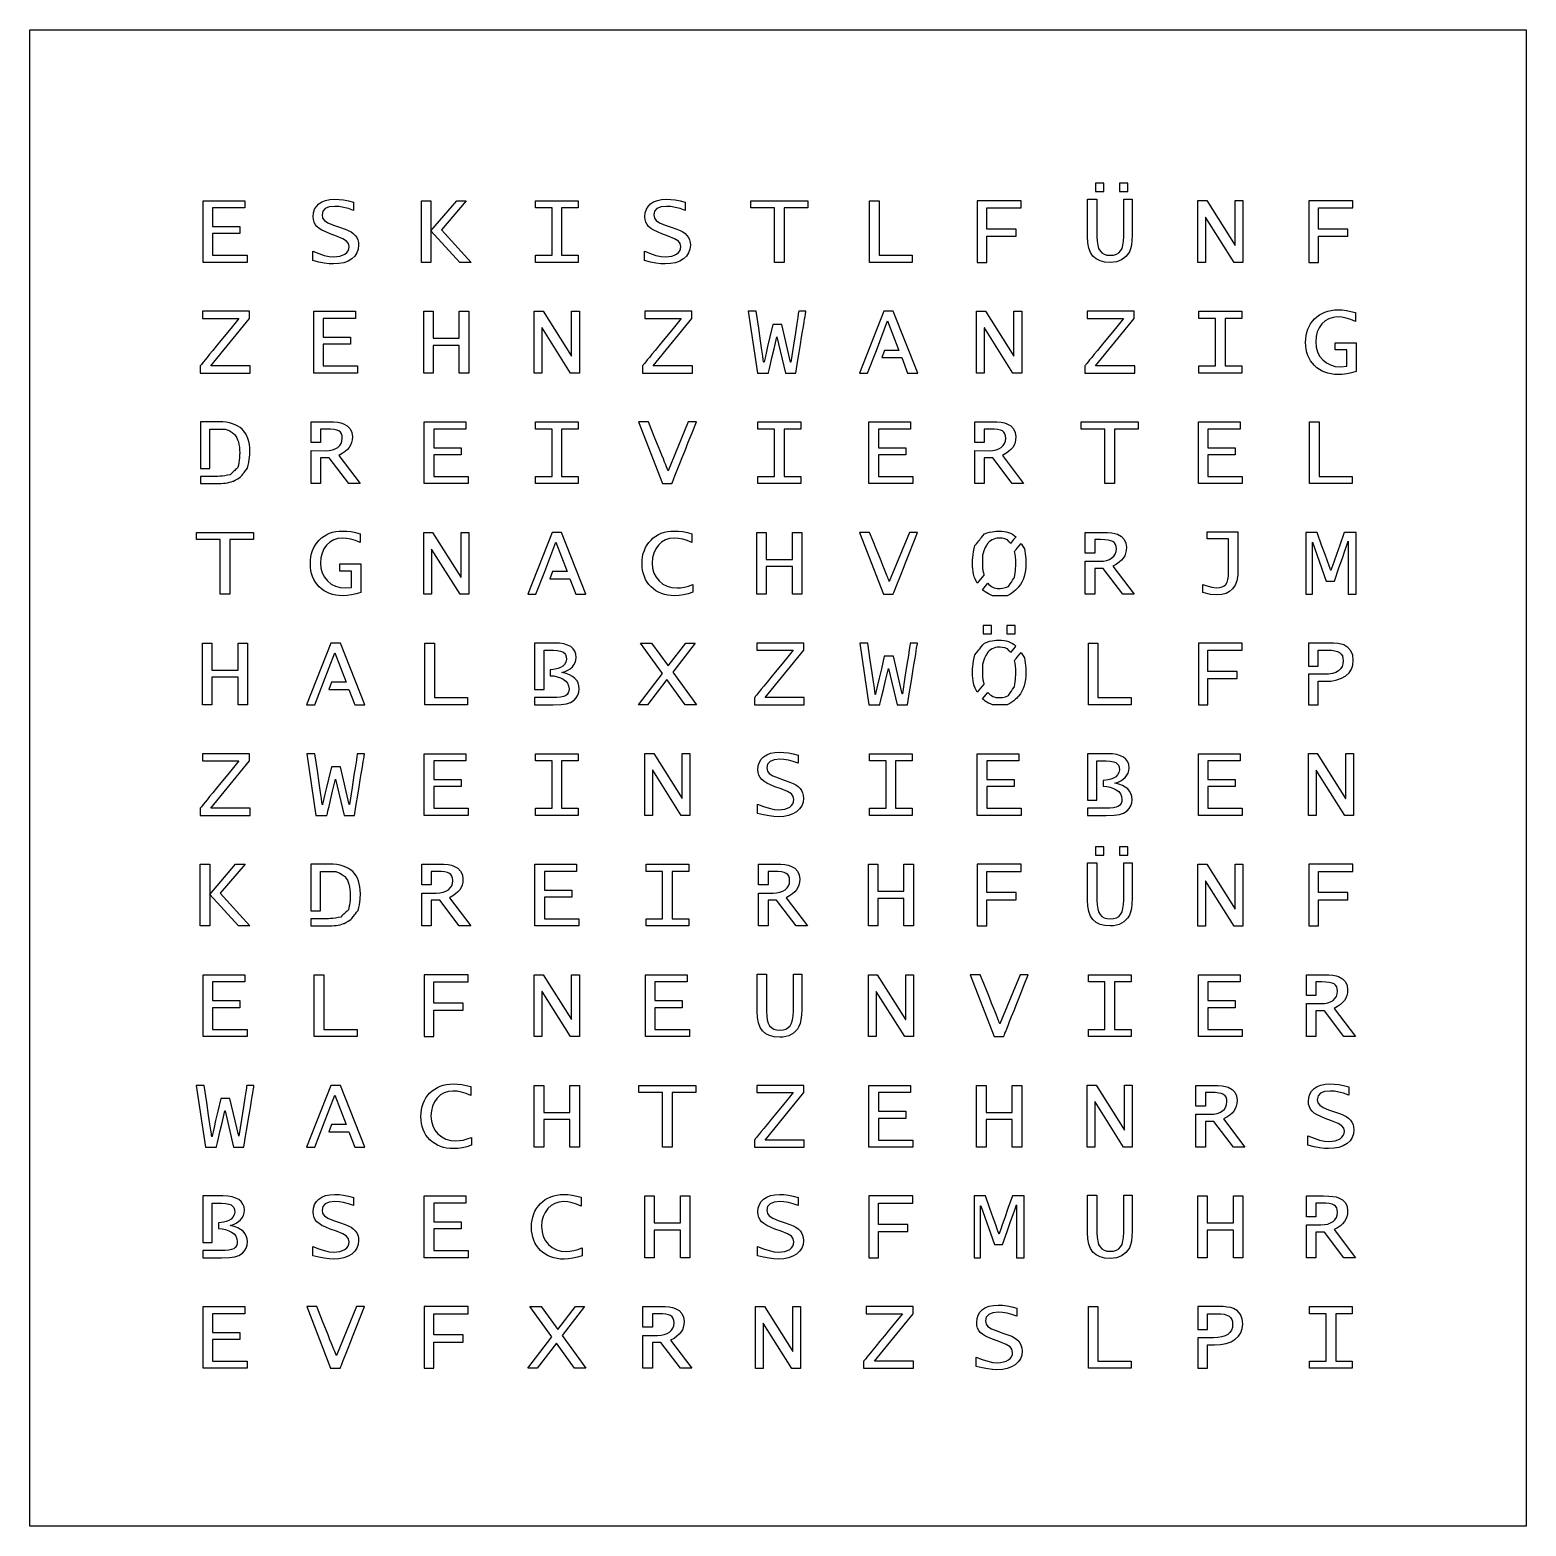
# Model space of a CAD drawing. Extents: x 34 to 264, y 95 to 325.
import ezdxf

# ---------------------------------------------------------------- set-up
doc = ezdxf.new("R2010")
doc.units = 0
doc.layers.get('0').update_dxf_attribs({"linetype": 'CONTINUOUS'})

# ---------------------------------------------------------------- blocks, each defined once
blk = doc.blocks.new('BLOCK_3')
blk.add_open_spline([(60.67, 153.33), (60.67, 153.33), (59.26, 162.82), (59.26, 162.82), (59.26, 162.82), (59.26, 162.82), (60.5, 162.82), (61.65, 154.94), (61.65, 154.94), (61.65, 154.94), (61.65, 154.94), (61.67, 154.94), (61.67, 154.94), (61.67, 154.94), (61.67, 154.94), (63.04, 160.82), (64.44, 160.82), (64.44, 160.82), (64.44, 160.82), (64.44, 160.82), (65.79, 155.03), (65.79, 155.03), (65.79, 155.03), (65.79, 155.03), (65.81, 155.03), (67.03, 162.82), (67.03, 162.82), (67.03, 162.82), (67.03, 162.82), (68.14, 162.82), (68.14, 162.82), (68.14, 162.82), (68.14, 162.82), (66.58, 153.33), (64.99, 153.33), (64.99, 153.33), (64.99, 153.33), (64.99, 153.33), (63.69, 158.9), (63.69, 158.9), (63.69, 158.9), (63.69, 158.9), (63.67, 158.9), (62.35, 153.33), (62.35, 153.33), (62.35, 153.33), (62.35, 153.33), (60.67, 153.33), (60.67, 153.33)], degree=3, knots=[0, 0, 0, 0, 1, 1, 1, 2, 2, 2, 3, 3, 3, 4, 4, 4, 5, 5, 5, 6, 6, 6, 7, 7, 7, 8, 8, 8, 9, 9, 9, 10, 10, 10, 11, 11, 11, 12, 12, 12, 13, 13, 13, 14, 14, 14, 15, 15, 15, 16, 16, 16, 16])
blk = doc.blocks.new('BLOCK_4')
blk.add_lwpolyline([(60.32, 170.33), (60.32, 179.83), (66.73, 179.83), (66.73, 178.73), (61.78, 178.73), (61.78, 175.85), (65.98, 175.85), (65.98, 174.76), (61.78, 174.76), (61.78, 171.43), (67.07, 171.43), (67.07, 170.33), (60.32, 170.33)])
blk = doc.blocks.new('BLOCK_5')
blk.add_lwpolyline([(59.88, 187.33), (59.88, 196.83), (61.34, 196.83), (61.34, 192.17), (65.31, 196.83), (66.78, 196.83), (62.95, 192.35), (67.51, 187.33), (65.77, 187.33), (61.34, 192.17), (61.34, 187.33), (59.88, 187.33)])
blk = doc.blocks.new('BLOCK_6')
blk.add_open_spline([(59.87, 204.33), (59.87, 204.33), (59.87, 205.43), (59.87, 205.43), (59.87, 205.43), (59.87, 205.43), (65.82, 212.73), (60.23, 212.73), (60.23, 212.73), (60.23, 212.73), (60.23, 212.73), (60.23, 213.82), (60.23, 213.82), (60.23, 213.82), (60.23, 213.82), (67.47, 213.82), (67.47, 212.73), (67.47, 212.73), (67.47, 212.73), (67.47, 212.73), (61.52, 205.43), (61.52, 205.43), (61.52, 205.43), (61.52, 205.43), (67.53, 205.43), (67.53, 204.33), (67.53, 204.33), (67.53, 204.33), (67.53, 204.33), (59.87, 204.33), (59.87, 204.33)], degree=3, knots=[0, 0, 0, 0, 1, 1, 1, 2, 2, 2, 3, 3, 3, 4, 4, 4, 5, 5, 5, 6, 6, 6, 7, 7, 7, 8, 8, 8, 9, 9, 9, 10, 10, 10, 10])
blk = doc.blocks.new('BLOCK_7')
blk.add_lwpolyline([(60.23, 221.33), (60.23, 230.82), (61.68, 230.82), (61.68, 226.68), (65.7, 226.68), (65.7, 230.82), (67.16, 230.82), (67.16, 221.33), (65.7, 221.33), (65.7, 225.58), (61.68, 225.58), (61.68, 221.33), (60.23, 221.33)])
blk = doc.blocks.new('BLOCK_8')
blk.add_lwpolyline([(62.96, 238.33), (62.96, 246.73), (59.32, 246.73), (59.32, 247.82), (68.07, 247.82), (68.07, 246.73), (64.43, 246.73), (64.43, 238.33), (62.96, 238.33)])
blk = doc.blocks.new('BLOCK_9')
blk.add_open_spline([(61.36, 257.68), (61.36, 257.68), (59.9, 257.68), (59.9, 257.68), (59.9, 257.68), (59.9, 257.68), (59.9, 264.83), (62.76, 264.83), (62.76, 264.83), (62.76, 264.83), (65.92, 264.83), (67.5, 263.3), (67.5, 260.27), (67.5, 260.27), (67.5, 258.86), (67.15, 257.73), (66.47, 256.86), (66.47, 256.86), (66.04, 256.31), (65.51, 255.92), (64.88, 255.69), (64.88, 255.69), (64.25, 255.45), (63.42, 255.33), (62.37, 255.33), (62.37, 255.33), (62.37, 255.33), (59.9, 255.33), (59.9, 256.43), (59.9, 256.43), (59.9, 256.43), (59.9, 256.43), (62.09, 256.43), (62.09, 256.43), (62.09, 256.43), (63.48, 256.43), (64.47, 256.7), (65.06, 257.26), (65.06, 257.26), (65.65, 257.81), (65.94, 258.74), (65.94, 260.04), (65.94, 260.04), (65.94, 261.36), (65.68, 262.31), (65.14, 262.88), (65.14, 262.88), (64.61, 263.44), (63.73, 263.73), (62.48, 263.73), (62.48, 263.73), (62.48, 263.73), (61.36, 263.73), (61.36, 263.73), (61.36, 263.73), (61.36, 263.73), (61.36, 257.68), (61.36, 257.68)], degree=3, knots=[0, 0, 0, 0, 1, 1, 1, 2, 2, 2, 3, 3, 3, 4, 4, 4, 5, 5, 5, 6, 6, 6, 7, 7, 7, 8, 8, 8, 9, 9, 9, 10, 10, 10, 11, 11, 11, 12, 12, 12, 13, 13, 13, 14, 14, 14, 15, 15, 15, 16, 16, 16, 17, 17, 17, 18, 18, 18, 19, 19, 19, 19])
blk = doc.blocks.new('BLOCK_10')
blk.add_open_spline([(78.36, 189.67), (78.36, 189.67), (76.9, 189.67), (76.9, 189.67), (76.9, 189.67), (76.9, 189.67), (76.9, 196.83), (79.76, 196.83), (79.76, 196.83), (79.76, 196.83), (82.92, 196.83), (84.5, 195.3), (84.5, 192.27), (84.5, 192.27), (84.5, 190.86), (84.15, 189.72), (83.47, 188.86), (83.47, 188.86), (83.04, 188.31), (82.51, 187.92), (81.88, 187.69), (81.88, 187.69), (81.25, 187.45), (80.42, 187.33), (79.37, 187.33), (79.37, 187.33), (79.37, 187.33), (76.9, 187.33), (76.9, 188.43), (76.9, 188.43), (76.9, 188.43), (76.9, 188.43), (79.09, 188.43), (79.09, 188.43), (79.09, 188.43), (80.48, 188.43), (81.47, 188.71), (82.06, 189.26), (82.06, 189.26), (82.65, 189.81), (82.94, 190.74), (82.94, 192.04), (82.94, 192.04), (82.94, 193.36), (82.68, 194.3), (82.14, 194.87), (82.14, 194.87), (81.61, 195.44), (80.73, 195.73), (79.48, 195.73), (79.48, 195.73), (79.48, 195.73), (78.36, 195.73), (78.36, 195.73), (78.36, 195.73), (78.36, 195.73), (78.36, 189.67), (78.36, 189.67)], degree=3, knots=[0, 0, 0, 0, 1, 1, 1, 2, 2, 2, 3, 3, 3, 4, 4, 4, 5, 5, 5, 6, 6, 6, 7, 7, 7, 8, 8, 8, 9, 9, 9, 10, 10, 10, 11, 11, 11, 12, 12, 12, 13, 13, 13, 14, 14, 14, 15, 15, 15, 16, 16, 16, 17, 17, 17, 18, 18, 18, 19, 19, 19, 19])
blk = doc.blocks.new('BLOCK_11')
blk.add_open_spline([(59.87, 272.33), (59.87, 272.33), (59.87, 273.43), (59.87, 273.43), (59.87, 273.43), (59.87, 273.43), (65.82, 280.73), (60.23, 280.73), (60.23, 280.73), (60.23, 280.73), (60.23, 280.73), (60.23, 281.83), (60.23, 281.83), (60.23, 281.83), (60.23, 281.83), (67.47, 281.83), (67.47, 280.73), (67.47, 280.73), (67.47, 280.73), (67.47, 280.73), (61.52, 273.43), (61.52, 273.43), (61.52, 273.43), (61.52, 273.43), (67.53, 273.43), (67.53, 272.33), (67.53, 272.33), (67.53, 272.33), (67.53, 272.33), (59.87, 272.33), (59.87, 272.33)], degree=3, knots=[0, 0, 0, 0, 1, 1, 1, 2, 2, 2, 3, 3, 3, 4, 4, 4, 5, 5, 5, 6, 6, 6, 7, 7, 7, 8, 8, 8, 9, 9, 9, 10, 10, 10, 10])
blk = doc.blocks.new('BLOCK_12')
blk.add_lwpolyline([(60.32, 289.33), (60.32, 298.82), (66.73, 298.82), (66.73, 297.73), (61.78, 297.73), (61.78, 294.85), (65.98, 294.85), (65.98, 293.76), (61.78, 293.76), (61.78, 290.43), (67.07, 290.43), (67.07, 289.33), (60.32, 289.33)])
blk = doc.blocks.new('BLOCK_13')
blk.add_lwpolyline([(83.43, 145.6), (83.43, 144.34), (82.65, 144.61), (81.91, 144.81), (81.22, 144.92), (80.57, 144.96), (79.71, 144.88), (79.09, 144.63), (78.72, 144.21), (78.6, 143.63), (78.69, 143.14), (78.97, 142.76), (79.5, 142.43), (80.34, 142.08), (81.27, 141.76), (82.16, 141.45), (82.64, 141.26), (83.06, 141.03), (83.41, 140.77), (83.7, 140.48), (83.93, 140.16), (84.09, 139.8), (84.19, 139.42), (84.22, 139), (84.16, 138.37), (83.96, 137.81), (83.63, 137.32), (83.17, 136.89), (82.6, 136.55), (81.93, 136.3), (81.19, 136.15), (80.34, 136.1), (79.69, 136.14), (78.94, 136.24), (78.1, 136.4), (77.17, 136.63), (77.17, 138.07), (78.1, 137.69), (78.94, 137.42), (79.71, 137.26), (80.39, 137.2), (80.9, 137.23), (81.36, 137.31), (81.76, 137.44), (82.11, 137.62), (82.39, 137.86), (82.6, 138.12), (82.72, 138.43), (82.76, 138.77), (82.66, 139.26), (82.37, 139.64), (81.79, 139.98), (80.8, 140.39), (79.83, 140.74), (79.16, 141.02), (78.59, 141.29), (78.14, 141.57), (77.8, 141.85), (77.56, 142.16), (77.38, 142.52), (77.27, 142.92), (77.24, 143.37), (77.29, 143.97), (77.45, 144.5), (77.73, 144.96), (78.11, 145.35), (78.59, 145.66), (79.15, 145.88), (79.81, 146.01), (80.55, 146.05), (81.21, 146.03), (81.91, 145.94), (82.65, 145.8), (83.43, 145.6)])
blk = doc.blocks.new('BLOCK_14')
blk.add_lwpolyline([(77.41, 170.33), (77.41, 179.83), (78.87, 179.83), (78.87, 171.43), (83.98, 171.43), (83.98, 170.33), (77.41, 170.33)])
blk = doc.blocks.new('BLOCK_15')
blk.add_open_spline([(77.67, 204.33), (77.67, 204.33), (76.26, 213.82), (76.26, 213.82), (76.26, 213.82), (76.26, 213.82), (77.5, 213.82), (78.65, 205.94), (78.65, 205.94), (78.65, 205.94), (78.65, 205.94), (78.67, 205.94), (78.67, 205.94), (78.67, 205.94), (78.67, 205.94), (80.04, 211.82), (81.45, 211.82), (81.45, 211.82), (81.45, 211.82), (81.45, 211.82), (82.79, 206.03), (82.79, 206.03), (82.79, 206.03), (82.79, 206.03), (82.81, 206.03), (84.03, 213.82), (84.03, 213.82), (84.03, 213.82), (84.03, 213.82), (85.14, 213.82), (85.14, 213.82), (85.14, 213.82), (85.14, 213.82), (83.58, 204.33), (81.99, 204.33), (81.99, 204.33), (81.99, 204.33), (81.99, 204.33), (80.69, 209.9), (80.69, 209.9), (80.69, 209.9), (80.69, 209.9), (80.67, 209.9), (79.35, 204.33), (79.35, 204.33), (79.35, 204.33), (79.35, 204.33), (77.67, 204.33), (77.67, 204.33)], degree=3, knots=[0, 0, 0, 0, 1, 1, 1, 2, 2, 2, 3, 3, 3, 4, 4, 4, 5, 5, 5, 6, 6, 6, 7, 7, 7, 8, 8, 8, 9, 9, 9, 10, 10, 10, 11, 11, 11, 12, 12, 12, 13, 13, 13, 14, 14, 14, 15, 15, 15, 16, 16, 16, 16])
blk = doc.blocks.new('BLOCK_16')
blk.add_lwpolyline([(84.47, 247.62), (84.47, 246.28), (83.75, 246.58), (83.05, 246.79), (82.38, 246.92), (81.73, 246.96), (81.03, 246.89), (80.39, 246.69), (79.82, 246.35), (79.31, 245.88), (78.89, 245.3), (78.6, 244.65), (78.42, 243.93), (78.36, 243.13), (78.42, 242.33), (78.63, 241.6), (78.96, 240.95), (79.43, 240.37), (80, 239.9), (80.65, 239.56), (81.37, 239.36), (82.17, 239.3), (83.13, 239.38), (83.13, 241.89), (81.35, 241.89), (81.35, 242.99), (84.59, 242.99), (84.59, 238.58), (83.85, 238.37), (83.14, 238.22), (82.44, 238.13), (81.77, 238.1), (81.23, 238.13), (80.72, 238.19), (80.23, 238.3), (79.77, 238.45), (79.34, 238.64), (78.93, 238.87), (78.54, 239.15), (78.18, 239.47), (77.86, 239.83), (77.58, 240.21), (77.34, 240.61), (77.15, 241.05), (77, 241.5), (76.89, 241.99), (76.83, 242.5), (76.81, 243.03), (76.83, 243.58), (76.89, 244.1), (77, 244.59), (77.15, 245.06), (77.34, 245.5), (77.58, 245.91), (77.86, 246.3), (78.18, 246.66), (78.54, 246.99), (78.92, 247.27), (79.33, 247.51), (79.77, 247.71), (80.23, 247.86), (80.72, 247.97), (81.24, 248.03), (81.78, 248.05), (82.42, 248.03), (83.08, 247.95), (83.76, 247.81), (84.47, 247.62)])
blk = doc.blocks.new('BLOCK_17')
blk.add_lwpolyline([(78.39, 263.73), (78.39, 261.64), (76.93, 261.64), (76.93, 264.83), (79.59, 264.83), (80.35, 264.81), (80.99, 264.76), (81.5, 264.67), (81.88, 264.55), (82.48, 264.21), (82.91, 263.76), (83.17, 263.2), (83.26, 262.54), (83.23, 262.06), (83.14, 261.63), (82.99, 261.24), (82.78, 260.88), (82.51, 260.56), (82.15, 260.25), (81.71, 259.94), (81.19, 259.65), (84.46, 255.33), (82.7, 255.33), (79.7, 259.28), (78.39, 259.28), (78.39, 255.33), (76.93, 255.33), (76.93, 260.4), (79.16, 260.39), (79.71, 260.42), (80.21, 260.51), (80.64, 260.68), (81.02, 260.9), (81.32, 261.19), (81.53, 261.51), (81.66, 261.88), (81.71, 262.3), (81.68, 262.68), (81.58, 262.99), (81.42, 263.24), (81.19, 263.43), (80.88, 263.56), (80.45, 263.65), (79.92, 263.71), (79.28, 263.73), (78.39, 263.73)])
blk = doc.blocks.new('BLOCK_18')
blk.add_lwpolyline([(231.39, 144.73), (231.39, 142.64), (229.93, 142.64), (229.93, 145.83), (232.58, 145.83), (233.35, 145.81), (233.99, 145.76), (234.5, 145.67), (234.88, 145.55), (235.49, 145.21), (235.92, 144.76), (236.17, 144.2), (236.26, 143.54), (236.23, 143.06), (236.14, 142.63), (235.99, 142.24), (235.78, 141.88), (235.5, 141.56), (235.15, 141.25), (234.71, 140.94), (234.19, 140.65), (237.46, 136.33), (235.7, 136.33), (232.7, 140.28), (231.39, 140.28), (231.39, 136.33), (229.93, 136.33), (229.93, 141.4), (232.16, 141.39), (232.71, 141.42), (233.21, 141.51), (233.64, 141.68), (234.02, 141.9), (234.32, 142.18), (234.53, 142.51), (234.66, 142.88), (234.71, 143.3), (234.68, 143.68), (234.58, 143.99), (234.41, 144.24), (234.19, 144.43), (233.88, 144.56), (233.45, 144.65), (232.92, 144.71), (232.28, 144.73), (231.39, 144.73)])
blk = doc.blocks.new('BLOCK_19')
blk.add_lwpolyline([(214.39, 161.73), (214.39, 159.64), (212.93, 159.64), (212.93, 162.82), (215.58, 162.82), (216.35, 162.81), (216.99, 162.76), (217.5, 162.67), (217.88, 162.55), (218.49, 162.21), (218.92, 161.76), (219.17, 161.21), (219.26, 160.54), (219.23, 160.06), (219.14, 159.63), (218.99, 159.24), (218.78, 158.88), (218.5, 158.56), (218.15, 158.25), (217.71, 157.95), (217.19, 157.66), (220.46, 153.33), (218.7, 153.33), (215.7, 157.28), (214.39, 157.28), (214.39, 153.33), (212.93, 153.33), (212.93, 158.4), (215.16, 158.39), (215.71, 158.42), (216.21, 158.52), (216.64, 158.68), (217.02, 158.9), (217.32, 159.19), (217.54, 159.51), (217.66, 159.88), (217.71, 160.3), (217.68, 160.68), (217.58, 160.99), (217.42, 161.24), (217.19, 161.43), (216.88, 161.56), (216.45, 161.65), (215.92, 161.71), (215.28, 161.73), (214.39, 161.73)])
blk = doc.blocks.new('BLOCK_20')
blk.add_lwpolyline([(231.39, 178.73), (231.39, 176.64), (229.93, 176.64), (229.93, 179.83), (232.58, 179.83), (233.35, 179.81), (233.99, 179.76), (234.5, 179.67), (234.88, 179.55), (235.49, 179.21), (235.92, 178.76), (236.17, 178.2), (236.26, 177.54), (236.23, 177.06), (236.14, 176.63), (235.99, 176.24), (235.78, 175.88), (235.5, 175.56), (235.15, 175.24), (234.71, 174.94), (234.19, 174.65), (237.46, 170.33), (235.7, 170.33), (232.7, 174.28), (231.39, 174.28), (231.39, 170.33), (229.93, 170.33), (229.93, 175.4), (232.16, 175.39), (232.71, 175.42), (233.21, 175.51), (233.64, 175.68), (234.02, 175.9), (234.32, 176.18), (234.53, 176.51), (234.66, 176.88), (234.71, 177.3), (234.68, 177.68), (234.58, 177.99), (234.41, 178.24), (234.19, 178.42), (233.88, 178.56), (233.45, 178.65), (232.92, 178.71), (232.28, 178.73), (231.39, 178.73)])
blk = doc.blocks.new('BLOCK_21')
blk.add_lwpolyline([(95.39, 195.73), (95.39, 193.64), (93.93, 193.64), (93.93, 196.83), (96.58, 196.83), (97.35, 196.81), (97.99, 196.76), (98.5, 196.67), (98.88, 196.55), (99.48, 196.21), (99.91, 195.76), (100.17, 195.2), (100.26, 194.54), (100.23, 194.06), (100.14, 193.63), (99.99, 193.24), (99.78, 192.88), (99.5, 192.56), (99.14, 192.25), (98.71, 191.94), (98.19, 191.65), (101.46, 187.33), (99.7, 187.33), (96.7, 191.28), (95.38, 191.28), (95.38, 187.33), (93.93, 187.33), (93.93, 192.4), (96.15, 192.39), (96.71, 192.42), (97.21, 192.51), (97.64, 192.68), (98.02, 192.9), (98.32, 193.18), (98.53, 193.51), (98.66, 193.88), (98.7, 194.3), (98.67, 194.68), (98.58, 194.99), (98.42, 195.24), (98.19, 195.42), (97.87, 195.56), (97.45, 195.65), (96.92, 195.71), (96.28, 195.73), (95.39, 195.73)])
blk = doc.blocks.new('BLOCK_22')
blk.add_lwpolyline([(147.16, 195.73), (147.16, 193.64), (145.71, 193.64), (145.7, 196.83), (148.36, 196.83), (149.12, 196.81), (149.76, 196.76), (150.27, 196.67), (150.66, 196.55), (151.26, 196.21), (151.69, 195.76), (151.95, 195.2), (152.04, 194.54), (152, 194.06), (151.92, 193.63), (151.77, 193.24), (151.56, 192.88), (151.28, 192.56), (150.92, 192.25), (150.48, 191.94), (149.96, 191.65), (153.24, 187.33), (151.47, 187.33), (148.48, 191.28), (147.16, 191.28), (147.16, 187.33), (145.7, 187.33), (145.7, 192.4), (147.93, 192.39), (148.49, 192.42), (148.98, 192.51), (149.42, 192.68), (149.79, 192.9), (150.09, 193.18), (150.31, 193.51), (150.44, 193.88), (150.48, 194.3), (150.45, 194.68), (150.35, 194.99), (150.19, 195.24), (149.96, 195.42), (149.65, 195.56), (149.23, 195.65), (148.69, 195.71), (148.06, 195.73), (147.16, 195.73)])
blk = doc.blocks.new('BLOCK_23')
blk.add_lwpolyline([(197.39, 246.73), (197.39, 244.64), (195.93, 244.64), (195.93, 247.82), (198.58, 247.82), (199.35, 247.81), (199.99, 247.76), (200.5, 247.67), (200.88, 247.55), (201.49, 247.21), (201.91, 246.76), (202.17, 246.2), (202.26, 245.54), (202.23, 245.06), (202.14, 244.63), (201.99, 244.24), (201.78, 243.88), (201.5, 243.56), (201.15, 243.25), (200.71, 242.94), (200.19, 242.65), (203.46, 238.33), (201.7, 238.33), (198.7, 242.28), (197.38, 242.28), (197.38, 238.33), (195.93, 238.33), (195.93, 243.4), (198.16, 243.39), (198.71, 243.42), (199.21, 243.51), (199.64, 243.68), (200.02, 243.9), (200.32, 244.19), (200.54, 244.51), (200.66, 244.88), (200.71, 245.3), (200.68, 245.68), (200.58, 245.99), (200.42, 246.24), (200.19, 246.43), (199.87, 246.56), (199.45, 246.65), (198.92, 246.71), (198.28, 246.73), (197.39, 246.73)])
blk = doc.blocks.new('BLOCK_24')
blk.add_lwpolyline([(180.39, 263.73), (180.39, 261.64), (178.93, 261.64), (178.93, 264.83), (181.58, 264.83), (182.35, 264.81), (182.99, 264.76), (183.5, 264.67), (183.88, 264.55), (184.49, 264.21), (184.92, 263.76), (185.17, 263.2), (185.26, 262.54), (185.23, 262.06), (185.14, 261.63), (184.99, 261.24), (184.78, 260.88), (184.5, 260.56), (184.15, 260.25), (183.71, 259.94), (183.19, 259.65), (186.46, 255.33), (184.7, 255.33), (181.7, 259.28), (180.39, 259.28), (180.39, 255.33), (178.93, 255.33), (178.93, 260.4), (181.15, 260.39), (181.71, 260.42), (182.21, 260.51), (182.64, 260.68), (183.02, 260.9), (183.32, 261.19), (183.53, 261.51), (183.66, 261.88), (183.71, 262.3), (183.67, 262.68), (183.58, 262.99), (183.42, 263.24), (183.19, 263.43), (182.88, 263.56), (182.45, 263.65), (181.92, 263.71), (181.28, 263.73), (180.39, 263.73)])
blk = doc.blocks.new('BLOCK_25')
blk.add_lwpolyline([(77.32, 272.33), (77.32, 281.83), (83.73, 281.83), (83.73, 280.73), (78.78, 280.73), (78.78, 277.85), (82.98, 277.85), (82.98, 276.76), (78.78, 276.76), (78.78, 273.43), (84.07, 273.43), (84.07, 272.33), (77.32, 272.33)])
blk = doc.blocks.new('BLOCK_26')
blk.add_lwpolyline([(83.43, 298.6), (83.43, 297.34), (82.65, 297.61), (81.91, 297.8), (81.22, 297.92), (80.57, 297.96), (79.71, 297.88), (79.09, 297.63), (78.72, 297.21), (78.6, 296.63), (78.69, 296.14), (78.97, 295.76), (79.5, 295.43), (80.34, 295.08), (81.27, 294.76), (82.16, 294.45), (82.64, 294.26), (83.06, 294.03), (83.41, 293.77), (83.7, 293.48), (83.93, 293.15), (84.09, 292.8), (84.19, 292.42), (84.22, 292), (84.16, 291.37), (83.96, 290.81), (83.63, 290.32), (83.17, 289.89), (82.6, 289.55), (81.93, 289.3), (81.19, 289.15), (80.34, 289.1), (79.69, 289.14), (78.94, 289.24), (78.1, 289.4), (77.17, 289.63), (77.17, 291.07), (78.1, 290.69), (78.94, 290.42), (79.71, 290.26), (80.39, 290.2), (80.9, 290.23), (81.36, 290.31), (81.76, 290.44), (82.11, 290.62), (82.39, 290.86), (82.6, 291.12), (82.72, 291.43), (82.76, 291.77), (82.66, 292.26), (82.37, 292.63), (81.79, 292.98), (80.8, 293.39), (79.83, 293.74), (79.16, 294.02), (78.59, 294.29), (78.14, 294.57), (77.8, 294.85), (77.56, 295.16), (77.38, 295.52), (77.27, 295.92), (77.24, 296.37), (77.29, 296.97), (77.45, 297.51), (77.73, 297.96), (78.11, 298.35), (78.59, 298.66), (79.15, 298.88), (79.81, 299.01), (80.55, 299.05), (81.21, 299.03), (81.91, 298.94), (82.65, 298.8), (83.43, 298.6)])
blk = doc.blocks.new('BLOCK_27')
blk.add_lwpolyline([(94.32, 136.33), (94.32, 145.83), (100.73, 145.83), (100.73, 144.73), (95.78, 144.73), (95.78, 141.85), (99.98, 141.85), (99.98, 140.76), (95.78, 140.76), (95.78, 137.43), (101.07, 137.43), (101.07, 136.33), (94.32, 136.33)])
blk = doc.blocks.new('BLOCK_28')
blk.add_lwpolyline([(101.59, 153.63), (100.87, 153.4), (100.17, 153.24), (99.49, 153.14), (98.83, 153.1), (98.28, 153.13), (97.75, 153.19), (97.25, 153.3), (96.79, 153.44), (96.34, 153.64), (95.93, 153.87), (95.54, 154.15), (95.18, 154.46), (94.86, 154.82), (94.58, 155.19), (94.34, 155.6), (94.15, 156.03), (93.99, 156.49), (93.89, 156.98), (93.82, 157.49), (93.8, 158.03), (93.82, 158.58), (93.89, 159.1), (93.99, 159.59), (94.15, 160.06), (94.34, 160.5), (94.58, 160.91), (94.86, 161.3), (95.18, 161.66), (95.53, 161.99), (95.92, 162.27), (96.33, 162.51), (96.76, 162.71), (97.22, 162.86), (97.72, 162.97), (98.23, 163.03), (98.77, 163.05), (99.41, 163.03), (100.07, 162.95), (100.76, 162.81), (101.46, 162.63), (101.46, 161.28), (100.74, 161.58), (100.05, 161.79), (99.38, 161.92), (98.73, 161.96), (98.02, 161.89), (97.38, 161.69), (96.81, 161.35), (96.3, 160.88), (95.89, 160.3), (95.59, 159.65), (95.41, 158.93), (95.35, 158.13), (95.42, 157.32), (95.62, 156.6), (95.96, 155.94), (96.42, 155.37), (97, 154.9), (97.65, 154.56), (98.38, 154.37), (99.19, 154.3), (99.72, 154.33), (100.3, 154.43), (100.92, 154.6), (101.59, 154.83), (101.59, 153.63)])
blk = doc.blocks.new('BLOCK_29')
blk.add_open_spline([(94.32, 170.33), (94.32, 170.33), (94.32, 179.83), (94.32, 179.83), (94.32, 179.83), (94.32, 179.83), (101.07, 179.83), (101.07, 178.73), (101.07, 178.73), (101.07, 178.73), (101.07, 178.73), (95.78, 178.73), (95.78, 178.73), (95.78, 178.73), (95.78, 178.73), (95.78, 175.46), (100.29, 175.46), (100.29, 175.46), (100.29, 175.46), (100.29, 175.46), (100.29, 174.37), (100.29, 174.37), (100.29, 174.37), (100.29, 174.37), (95.78, 174.37), (95.78, 170.33), (95.78, 170.33), (95.78, 170.33), (95.78, 170.33), (94.32, 170.33), (94.32, 170.33)], degree=3, knots=[0, 0, 0, 0, 1, 1, 1, 2, 2, 2, 3, 3, 3, 4, 4, 4, 5, 5, 5, 6, 6, 6, 7, 7, 7, 8, 8, 8, 9, 9, 9, 10, 10, 10, 10])
blk = doc.blocks.new('BLOCK_30')
blk.add_lwpolyline([(94.32, 204.33), (94.32, 213.82), (100.73, 213.82), (100.73, 212.73), (95.78, 212.73), (95.78, 209.85), (99.98, 209.85), (99.98, 208.76), (95.78, 208.76), (95.78, 205.43), (101.07, 205.43), (101.07, 204.33), (94.32, 204.33)])
blk = doc.blocks.new('BLOCK_31')
blk.add_lwpolyline([(94.41, 221.33), (94.41, 230.82), (95.87, 230.82), (95.87, 222.43), (100.98, 222.43), (100.98, 221.33), (94.41, 221.33)])
blk = doc.blocks.new('BLOCK_32')
blk.add_lwpolyline([(94.23, 238.32), (94.23, 247.84), (95.6, 247.84), (99.96, 240.94), (99.97, 240.94), (99.97, 247.84), (101.16, 247.84), (101.16, 238.32), (99.82, 238.32), (95.43, 245.28), (95.41, 245.28), (95.41, 238.32), (94.23, 238.32)])
blk = doc.blocks.new('BLOCK_33')
blk.add_lwpolyline([(94.32, 255.33), (94.32, 264.83), (100.73, 264.83), (100.73, 263.73), (95.78, 263.73), (95.78, 260.85), (99.98, 260.85), (99.98, 259.76), (95.78, 259.76), (95.78, 256.43), (101.07, 256.43), (101.07, 255.33), (94.32, 255.33)])
blk = doc.blocks.new('BLOCK_34')
blk.add_lwpolyline([(94.23, 272.33), (94.23, 281.83), (95.68, 281.83), (95.68, 277.68), (99.7, 277.68), (99.7, 281.83), (101.16, 281.83), (101.16, 272.33), (99.7, 272.33), (99.7, 276.58), (95.68, 276.58), (95.68, 272.33), (94.23, 272.33)])
blk = doc.blocks.new('BLOCK_35')
blk.add_lwpolyline([(93.88, 289.33), (93.88, 298.82), (95.33, 298.82), (95.33, 294.17), (99.31, 298.82), (100.78, 298.82), (96.95, 294.35), (101.51, 289.33), (99.77, 289.33), (95.33, 294.17), (95.33, 289.33), (93.88, 289.33)])
blk = doc.blocks.new('BLOCK_36')
blk.add_lwpolyline([(118.59, 136.63), (117.87, 136.4), (117.17, 136.24), (116.49, 136.14), (115.83, 136.1), (115.28, 136.13), (114.75, 136.19), (114.26, 136.3), (113.79, 136.45), (113.34, 136.64), (112.93, 136.87), (112.54, 137.14), (112.18, 137.46), (111.86, 137.82), (111.58, 138.19), (111.34, 138.6), (111.15, 139.03), (111, 139.49), (110.89, 139.98), (110.82, 140.49), (110.8, 141.03), (110.82, 141.58), (110.89, 142.1), (111, 142.59), (111.15, 143.06), (111.34, 143.5), (111.58, 143.91), (111.86, 144.3), (112.18, 144.66), (112.53, 144.99), (112.92, 145.27), (113.33, 145.51), (113.76, 145.71), (114.23, 145.86), (114.72, 145.97), (115.23, 146.03), (115.77, 146.05), (116.41, 146.03), (117.07, 145.95), (117.76, 145.81), (118.46, 145.63), (118.46, 144.28), (117.74, 144.58), (117.05, 144.79), (116.37, 144.92), (115.73, 144.96), (115.02, 144.89), (114.39, 144.69), (113.81, 144.35), (113.3, 143.88), (112.89, 143.3), (112.59, 142.65), (112.41, 141.93), (112.36, 141.13), (112.42, 140.32), (112.62, 139.59), (112.96, 138.94), (113.43, 138.37), (114, 137.9), (114.65, 137.56), (115.38, 137.36), (116.19, 137.3), (116.72, 137.33), (117.3, 137.43), (117.92, 137.6), (118.59, 137.83), (118.59, 136.63)])
blk = doc.blocks.new('BLOCK_37')
blk.add_lwpolyline([(111.23, 153.33), (111.23, 162.82), (112.68, 162.82), (112.68, 158.68), (116.7, 158.68), (116.7, 162.82), (118.17, 162.82), (118.17, 153.33), (116.7, 153.33), (116.7, 157.58), (112.68, 157.58), (112.68, 153.33), (111.23, 153.33)])
blk = doc.blocks.new('BLOCK_38')
blk.add_lwpolyline([(111.23, 170.32), (111.23, 179.84), (112.6, 179.84), (116.96, 172.94), (116.97, 172.94), (116.97, 179.84), (118.17, 179.84), (118.17, 170.32), (116.82, 170.32), (112.43, 177.27), (112.41, 177.27), (112.41, 170.32), (111.23, 170.32)])
blk = doc.blocks.new('BLOCK_39')
blk.add_lwpolyline([(111.32, 187.33), (111.32, 196.83), (117.73, 196.83), (117.73, 195.73), (112.78, 195.73), (112.78, 192.85), (116.98, 192.85), (116.98, 191.76), (112.78, 191.76), (112.78, 188.43), (118.07, 188.43), (118.07, 187.33), (111.32, 187.33)])
blk = doc.blocks.new('BLOCK_40')
blk.add_lwpolyline([(111.41, 204.33), (111.41, 205.43), (113.96, 205.43), (113.96, 212.73), (111.41, 212.73), (111.41, 213.82), (117.98, 213.82), (117.98, 212.73), (115.43, 212.73), (115.43, 205.43), (117.98, 205.43), (117.98, 204.33), (111.41, 204.33)])
blk = doc.blocks.new('BLOCK_41')
blk.add_lwpolyline([(111.41, 255.33), (111.41, 256.43), (113.96, 256.43), (113.96, 263.73), (111.41, 263.73), (111.41, 264.83), (117.98, 264.83), (117.98, 263.73), (115.43, 263.73), (115.43, 256.43), (117.98, 256.43), (117.98, 255.33), (111.41, 255.33)])
blk = doc.blocks.new('BLOCK_42')
blk.add_lwpolyline([(111.23, 272.32), (111.23, 281.84), (112.6, 281.84), (116.96, 274.94), (116.97, 274.94), (116.97, 281.84), (118.17, 281.84), (118.17, 272.32), (116.82, 272.32), (112.43, 279.27), (112.41, 279.27), (112.41, 272.32), (111.23, 272.32)])
blk = doc.blocks.new('BLOCK_43')
blk.add_lwpolyline([(111.41, 289.33), (111.41, 290.43), (113.96, 290.43), (113.96, 297.73), (111.41, 297.73), (111.41, 298.82), (117.98, 298.82), (117.98, 297.73), (115.43, 297.73), (115.43, 290.43), (117.98, 290.43), (117.98, 289.33), (111.41, 289.33)])
blk = doc.blocks.new('BLOCK_44')
blk.add_lwpolyline([(128.23, 136.33), (128.23, 145.83), (129.68, 145.83), (129.68, 141.68), (133.7, 141.68), (133.7, 145.83), (135.16, 145.83), (135.16, 136.33), (133.7, 136.33), (133.7, 140.58), (129.68, 140.58), (129.68, 136.33), (128.23, 136.33)])
blk = doc.blocks.new('BLOCK_45')
blk.add_lwpolyline([(130.96, 153.33), (130.96, 161.73), (127.32, 161.73), (127.32, 162.82), (136.07, 162.82), (136.07, 161.73), (132.43, 161.73), (132.43, 153.33), (130.96, 153.33)])
blk = doc.blocks.new('BLOCK_46')
blk.add_lwpolyline([(128.32, 170.33), (128.32, 179.83), (134.73, 179.83), (134.73, 178.73), (129.78, 178.73), (129.78, 175.85), (133.98, 175.85), (133.98, 174.76), (129.78, 174.76), (129.78, 171.43), (135.07, 171.43), (135.07, 170.33), (128.32, 170.33)])
blk = doc.blocks.new('BLOCK_47')
blk.add_lwpolyline([(128.41, 187.33), (128.41, 188.43), (130.96, 188.43), (130.96, 195.73), (128.41, 195.73), (128.41, 196.83), (134.98, 196.83), (134.98, 195.73), (132.43, 195.73), (132.43, 188.43), (134.98, 188.43), (134.98, 187.33), (128.41, 187.33)])
blk = doc.blocks.new('BLOCK_48')
blk.add_lwpolyline([(128.23, 204.32), (128.23, 213.84), (129.6, 213.84), (133.96, 206.94), (133.97, 206.94), (133.97, 213.84), (135.16, 213.84), (135.16, 204.32), (133.82, 204.32), (129.43, 211.27), (129.41, 211.27), (129.41, 204.32), (128.23, 204.32)])
blk = doc.blocks.new('BLOCK_49')
blk.add_lwpolyline([(135.59, 238.63), (134.87, 238.4), (134.17, 238.24), (133.49, 238.14), (132.83, 238.1), (132.28, 238.12), (131.76, 238.19), (131.26, 238.29), (130.79, 238.44), (130.35, 238.64), (129.93, 238.87), (129.55, 239.14), (129.18, 239.46), (128.86, 239.81), (128.58, 240.19), (128.34, 240.6), (128.15, 241.03), (128, 241.49), (127.89, 241.98), (127.82, 242.49), (127.8, 243.03), (127.82, 243.58), (127.89, 244.1), (127.99, 244.59), (128.15, 245.06), (128.34, 245.5), (128.58, 245.91), (128.86, 246.3), (129.18, 246.66), (129.53, 246.99), (129.92, 247.27), (130.33, 247.51), (130.76, 247.71), (131.23, 247.86), (131.72, 247.97), (132.23, 248.03), (132.77, 248.05), (133.41, 248.03), (134.07, 247.95), (134.76, 247.81), (135.46, 247.62), (135.46, 246.28), (134.75, 246.58), (134.05, 246.79), (133.38, 246.92), (132.73, 246.96), (132.02, 246.89), (131.39, 246.69), (130.81, 246.35), (130.3, 245.88), (129.89, 245.3), (129.59, 244.65), (129.41, 243.93), (129.35, 243.13), (129.42, 242.32), (129.62, 241.59), (129.96, 240.94), (130.43, 240.37), (131, 239.9), (131.65, 239.56), (132.38, 239.36), (133.19, 239.3), (133.72, 239.33), (134.3, 239.43), (134.92, 239.59), (135.59, 239.83), (135.59, 238.63)])
blk = doc.blocks.new('BLOCK_50')
blk.add_open_spline([(130.92, 255.33), (130.92, 255.33), (127.24, 264.83), (127.24, 264.83), (127.24, 264.83), (127.24, 264.83), (128.78, 264.83), (131.81, 257.28), (131.81, 257.28), (131.81, 257.28), (131.81, 257.28), (134.91, 264.83), (134.91, 264.83), (134.91, 264.83), (134.91, 264.83), (136.15, 264.83), (132.39, 255.33), (132.39, 255.33), (132.39, 255.33), (132.39, 255.33), (130.92, 255.33), (130.92, 255.33)], degree=3, knots=[0, 0, 0, 0, 1, 1, 1, 2, 2, 2, 3, 3, 3, 4, 4, 4, 5, 5, 5, 6, 6, 6, 7, 7, 7, 7])
blk = doc.blocks.new('BLOCK_51')
blk.add_open_spline([(127.86, 272.33), (127.86, 272.33), (127.86, 273.43), (127.86, 273.43), (127.86, 273.43), (127.86, 273.43), (133.82, 280.73), (128.23, 280.73), (128.23, 280.73), (128.23, 280.73), (128.23, 280.73), (128.23, 281.83), (128.23, 281.83), (128.23, 281.83), (128.23, 281.83), (135.47, 281.83), (135.47, 280.73), (135.47, 280.73), (135.47, 280.73), (135.47, 280.73), (129.52, 273.43), (129.52, 273.43), (129.52, 273.43), (129.52, 273.43), (135.53, 273.43), (135.53, 272.33), (135.53, 272.33), (135.53, 272.33), (135.53, 272.33), (127.86, 272.33), (127.86, 272.33)], degree=3, knots=[0, 0, 0, 0, 1, 1, 1, 2, 2, 2, 3, 3, 3, 4, 4, 4, 5, 5, 5, 6, 6, 6, 7, 7, 7, 8, 8, 8, 9, 9, 9, 10, 10, 10, 10])
blk = doc.blocks.new('BLOCK_52')
blk.add_lwpolyline([(134.43, 298.6), (134.43, 297.34), (133.65, 297.61), (132.91, 297.8), (132.22, 297.92), (131.58, 297.96), (130.71, 297.88), (130.09, 297.63), (129.72, 297.21), (129.6, 296.63), (129.69, 296.14), (129.97, 295.76), (130.5, 295.43), (131.34, 295.08), (132.27, 294.76), (133.15, 294.45), (133.64, 294.26), (134.06, 294.03), (134.41, 293.77), (134.7, 293.48), (134.93, 293.15), (135.09, 292.8), (135.19, 292.42), (135.22, 292), (135.15, 291.37), (134.96, 290.81), (134.63, 290.32), (134.17, 289.89), (133.6, 289.55), (132.93, 289.3), (132.18, 289.15), (131.34, 289.1), (130.68, 289.14), (129.94, 289.24), (129.1, 289.4), (128.17, 289.63), (128.17, 291.07), (129.1, 290.69), (129.94, 290.42), (130.71, 290.26), (131.39, 290.2), (131.9, 290.23), (132.36, 290.31), (132.76, 290.44), (133.11, 290.62), (133.39, 290.86), (133.6, 291.12), (133.72, 291.43), (133.76, 291.77), (133.66, 292.26), (133.38, 292.63), (132.79, 292.98), (131.8, 293.39), (130.83, 293.74), (130.15, 294.02), (129.59, 294.29), (129.14, 294.57), (128.8, 294.85), (128.56, 295.16), (128.38, 295.52), (128.27, 295.92), (128.24, 296.37), (128.29, 296.97), (128.46, 297.51), (128.73, 297.96), (129.11, 298.35), (129.58, 298.66), (130.15, 298.88), (130.81, 299.01), (131.55, 299.05), (132.21, 299.03), (132.91, 298.94), (133.65, 298.8), (134.43, 298.6)])
blk = doc.blocks.new('BLOCK_53')
blk.add_lwpolyline([(151.81, 145.6), (151.81, 144.34), (151.03, 144.61), (150.29, 144.81), (149.6, 144.92), (148.96, 144.96), (148.09, 144.88), (147.47, 144.63), (147.1, 144.21), (146.98, 143.63), (147.07, 143.14), (147.35, 142.76), (147.88, 142.43), (148.72, 142.08), (149.65, 141.76), (150.54, 141.45), (151.02, 141.26), (151.44, 141.03), (151.8, 140.77), (152.09, 140.48), (152.31, 140.16), (152.47, 139.8), (152.57, 139.42), (152.6, 139), (152.54, 138.37), (152.34, 137.81), (152.01, 137.32), (151.55, 136.89), (150.98, 136.55), (150.32, 136.3), (149.57, 136.15), (148.73, 136.1), (148.07, 136.14), (147.32, 136.24), (146.48, 136.4), (145.55, 136.63), (145.55, 138.07), (146.48, 137.69), (147.33, 137.42), (148.09, 137.26), (148.77, 137.2), (149.28, 137.23), (149.74, 137.31), (150.15, 137.44), (150.5, 137.62), (150.78, 137.86), (150.98, 138.12), (151.1, 138.43), (151.14, 138.77), (151.04, 139.26), (150.76, 139.64), (150.17, 139.98), (149.18, 140.39), (148.21, 140.74), (147.54, 141.02), (146.98, 141.29), (146.52, 141.57), (146.18, 141.85), (145.94, 142.16), (145.76, 142.52), (145.65, 142.92), (145.62, 143.37), (145.67, 143.97), (145.84, 144.5), (146.11, 144.96), (146.49, 145.35), (146.97, 145.66), (147.53, 145.88), (148.19, 146.01), (148.93, 146.05), (149.59, 146.03), (150.29, 145.94), (151.03, 145.8), (151.81, 145.6)])
blk = doc.blocks.new('BLOCK_54')
blk.add_open_spline([(145.07, 153.33), (145.07, 153.33), (145.07, 154.43), (145.07, 154.43), (145.07, 154.43), (145.07, 154.43), (151.03, 161.73), (145.44, 161.73), (145.44, 161.73), (145.44, 161.73), (145.44, 161.73), (145.44, 162.82), (145.44, 162.82), (145.44, 162.82), (145.44, 162.82), (152.68, 162.82), (152.68, 161.73), (152.68, 161.73), (152.68, 161.73), (152.68, 161.73), (146.73, 154.43), (146.73, 154.43), (146.73, 154.43), (146.73, 154.43), (152.74, 154.43), (152.74, 153.33), (152.74, 153.33), (152.74, 153.33), (152.74, 153.33), (145.07, 153.33), (145.07, 153.33)], degree=3, knots=[0, 0, 0, 0, 1, 1, 1, 2, 2, 2, 3, 3, 3, 4, 4, 4, 5, 5, 5, 6, 6, 6, 7, 7, 7, 8, 8, 8, 9, 9, 9, 10, 10, 10, 10])
blk = doc.blocks.new('BLOCK_55')
blk.add_lwpolyline([(145.47, 179.94), (146.93, 179.94), (146.93, 174.18), (146.96, 173.48), (147.05, 172.88), (147.2, 172.38), (147.41, 171.99), (147.68, 171.7), (148.03, 171.48), (148.45, 171.36), (148.95, 171.32), (149.47, 171.36), (149.92, 171.48), (150.28, 171.7), (150.57, 171.99), (150.79, 172.38), (150.94, 172.89), (151.04, 173.5), (151.07, 174.21), (151.07, 179.94), (152.34, 179.94), (152.34, 174.43), (152.31, 173.6), (152.23, 172.9), (152.1, 172.32), (151.92, 171.87), (151.67, 171.48), (151.4, 171.15), (151.08, 170.86), (150.73, 170.63), (150.35, 170.45), (149.92, 170.32), (149.46, 170.24), (148.96, 170.22), (148.13, 170.28), (147.41, 170.47), (146.81, 170.77), (146.33, 171.2), (145.95, 171.75), (145.69, 172.44), (145.53, 173.25), (145.47, 174.2), (145.47, 179.94)])
blk = doc.blocks.new('BLOCK_56')
blk.add_lwpolyline([(151.81, 213.6), (151.81, 212.34), (151.03, 212.61), (150.29, 212.8), (149.6, 212.92), (148.96, 212.96), (148.09, 212.87), (147.47, 212.62), (147.1, 212.21), (146.98, 211.63), (147.07, 211.14), (147.35, 210.76), (147.88, 210.42), (148.72, 210.08), (149.65, 209.76), (150.54, 209.45), (151.02, 209.25), (151.44, 209.03), (151.8, 208.77), (152.09, 208.48), (152.31, 208.15), (152.47, 207.8), (152.57, 207.41), (152.6, 207), (152.54, 206.37), (152.34, 205.81), (152.01, 205.32), (151.55, 204.89), (150.98, 204.55), (150.32, 204.3), (149.57, 204.15), (148.73, 204.1), (148.07, 204.14), (147.32, 204.24), (146.48, 204.4), (145.56, 204.63), (145.56, 206.07), (146.48, 205.69), (147.33, 205.42), (148.09, 205.25), (148.77, 205.2), (149.28, 205.22), (149.74, 205.3), (150.15, 205.44), (150.5, 205.62), (150.78, 205.85), (150.98, 206.12), (151.1, 206.43), (151.14, 206.77), (151.04, 207.26), (150.76, 207.63), (150.17, 207.98), (149.19, 208.39), (148.21, 208.74), (147.54, 209.01), (146.98, 209.29), (146.52, 209.57), (146.19, 209.85), (145.94, 210.16), (145.76, 210.51), (145.65, 210.92), (145.62, 211.37), (145.67, 211.97), (145.84, 212.5), (146.11, 212.96), (146.49, 213.35), (146.97, 213.66), (147.53, 213.88), (148.19, 214.01), (148.93, 214.05), (149.59, 214.02), (150.29, 213.94), (151.03, 213.8), (151.81, 213.6)])
blk = doc.blocks.new('BLOCK_57')
blk.add_open_spline([(145.07, 221.33), (145.07, 221.33), (145.07, 222.43), (145.07, 222.43), (145.07, 222.43), (145.07, 222.43), (151.03, 229.73), (145.44, 229.73), (145.44, 229.73), (145.44, 229.73), (145.44, 229.73), (145.44, 230.82), (145.44, 230.82), (145.44, 230.82), (145.44, 230.82), (152.68, 230.82), (152.68, 229.73), (152.68, 229.73), (152.68, 229.73), (152.68, 229.73), (146.73, 222.43), (146.73, 222.43), (146.73, 222.43), (146.73, 222.43), (152.74, 222.43), (152.74, 221.33), (152.74, 221.33), (152.74, 221.33), (152.74, 221.33), (145.07, 221.33), (145.07, 221.33)], degree=3, knots=[0, 0, 0, 0, 1, 1, 1, 2, 2, 2, 3, 3, 3, 4, 4, 4, 5, 5, 5, 6, 6, 6, 7, 7, 7, 8, 8, 8, 9, 9, 9, 10, 10, 10, 10])
blk = doc.blocks.new('BLOCK_58')
blk.add_lwpolyline([(145.44, 238.33), (145.44, 247.82), (146.9, 247.82), (146.9, 243.68), (150.91, 243.68), (150.91, 247.82), (152.38, 247.82), (152.38, 238.33), (150.91, 238.33), (150.91, 242.58), (146.9, 242.58), (146.9, 238.33), (145.44, 238.33)])
blk = doc.blocks.new('BLOCK_59')
blk.add_lwpolyline([(145.62, 255.33), (145.62, 256.43), (148.17, 256.43), (148.17, 263.73), (145.62, 263.73), (145.62, 264.83), (152.19, 264.83), (152.19, 263.73), (149.64, 263.73), (149.64, 256.43), (152.19, 256.43), (152.19, 255.33), (145.62, 255.33)])
blk = doc.blocks.new('BLOCK_60')
blk.add_open_spline([(145.52, 272.33), (145.52, 272.33), (144.11, 281.83), (144.11, 281.83), (144.11, 281.83), (144.11, 281.83), (145.35, 281.83), (146.5, 273.94), (146.5, 273.94), (146.5, 273.94), (146.5, 273.94), (146.53, 273.94), (146.53, 273.94), (146.53, 273.94), (146.53, 273.94), (147.89, 279.82), (149.3, 279.82), (149.3, 279.82), (149.3, 279.82), (149.3, 279.82), (150.64, 274.03), (150.64, 274.03), (150.64, 274.03), (150.64, 274.03), (150.66, 274.03), (151.88, 281.83), (151.88, 281.83), (151.88, 281.83), (151.88, 281.83), (152.99, 281.83), (152.99, 281.83), (152.99, 281.83), (152.99, 281.83), (151.43, 272.33), (149.85, 272.33), (149.85, 272.33), (149.85, 272.33), (149.85, 272.33), (148.54, 277.9), (148.54, 277.9), (148.54, 277.9), (148.54, 277.9), (148.52, 277.9), (147.21, 272.33), (147.21, 272.33), (147.21, 272.33), (147.21, 272.33), (145.52, 272.33), (145.52, 272.33)], degree=3, knots=[0, 0, 0, 0, 1, 1, 1, 2, 2, 2, 3, 3, 3, 4, 4, 4, 5, 5, 5, 6, 6, 6, 7, 7, 7, 8, 8, 8, 9, 9, 9, 10, 10, 10, 11, 11, 11, 12, 12, 12, 13, 13, 13, 14, 14, 14, 15, 15, 15, 16, 16, 16, 16])
blk = doc.blocks.new('BLOCK_61')
blk.add_lwpolyline([(148.17, 289.33), (148.17, 297.73), (144.53, 297.73), (144.53, 298.82), (153.28, 298.82), (153.28, 297.73), (149.64, 297.73), (149.64, 289.33), (148.17, 289.33)])
blk = doc.blocks.new('BLOCK_62')
blk.add_open_spline([(162.68, 136.33), (162.68, 136.33), (162.68, 145.83), (162.68, 145.83), (162.68, 145.83), (162.68, 145.83), (169.43, 145.83), (169.43, 144.73), (169.43, 144.73), (169.43, 144.73), (169.43, 144.73), (164.13, 144.73), (164.13, 144.73), (164.13, 144.73), (164.13, 144.73), (164.13, 141.46), (168.65, 141.46), (168.65, 141.46), (168.65, 141.46), (168.65, 141.46), (168.65, 140.37), (168.65, 140.37), (168.65, 140.37), (168.65, 140.37), (164.13, 140.37), (164.13, 136.33), (164.13, 136.33), (164.13, 136.33), (164.13, 136.33), (162.68, 136.33), (162.68, 136.33)], degree=3, knots=[0, 0, 0, 0, 1, 1, 1, 2, 2, 2, 3, 3, 3, 4, 4, 4, 5, 5, 5, 6, 6, 6, 7, 7, 7, 8, 8, 8, 9, 9, 9, 10, 10, 10, 10])
blk = doc.blocks.new('BLOCK_63')
blk.add_lwpolyline([(162.68, 153.33), (162.68, 162.82), (169.09, 162.82), (169.09, 161.73), (164.13, 161.73), (164.13, 158.85), (168.33, 158.85), (168.33, 157.76), (164.13, 157.76), (164.13, 154.43), (169.43, 154.43), (169.43, 153.33), (162.68, 153.33)])
blk = doc.blocks.new('BLOCK_64')
blk.add_lwpolyline([(162.59, 170.32), (162.59, 179.84), (163.96, 179.84), (168.31, 172.94), (168.33, 172.94), (168.33, 179.84), (169.52, 179.84), (169.52, 170.32), (168.18, 170.32), (163.79, 177.27), (163.77, 177.27), (163.77, 170.32), (162.59, 170.32)])
blk = doc.blocks.new('BLOCK_65')
blk.add_lwpolyline([(162.59, 187.33), (162.59, 196.83), (164.04, 196.83), (164.04, 192.68), (168.06, 192.68), (168.06, 196.83), (169.52, 196.83), (169.52, 187.33), (168.06, 187.33), (168.06, 191.58), (164.04, 191.58), (164.04, 187.33), (162.59, 187.33)])
blk = doc.blocks.new('BLOCK_66')
blk.add_lwpolyline([(162.77, 204.33), (162.77, 205.43), (165.32, 205.43), (165.32, 212.73), (162.77, 212.73), (162.77, 213.82), (169.34, 213.82), (169.34, 212.73), (166.78, 212.73), (166.78, 205.43), (169.34, 205.43), (169.34, 204.33), (162.77, 204.33)])
blk = doc.blocks.new('BLOCK_67')
blk.add_open_spline([(162.67, 221.33), (162.67, 221.33), (161.26, 230.82), (161.26, 230.82), (161.26, 230.82), (161.26, 230.82), (162.5, 230.82), (163.65, 222.94), (163.65, 222.94), (163.65, 222.94), (163.65, 222.94), (163.67, 222.94), (163.67, 222.94), (163.67, 222.94), (163.67, 222.94), (165.04, 228.82), (166.44, 228.82), (166.44, 228.82), (166.44, 228.82), (166.44, 228.82), (167.79, 223.03), (167.79, 223.03), (167.79, 223.03), (167.79, 223.03), (167.81, 223.03), (169.03, 230.82), (169.03, 230.82), (169.03, 230.82), (169.03, 230.82), (170.14, 230.82), (170.14, 230.82), (170.14, 230.82), (170.14, 230.82), (168.58, 221.33), (166.99, 221.33), (166.99, 221.33), (166.99, 221.33), (166.99, 221.33), (165.68, 226.9), (165.68, 226.9), (165.68, 226.9), (165.68, 226.9), (165.67, 226.9), (164.35, 221.33), (164.35, 221.33), (164.35, 221.33), (164.35, 221.33), (162.67, 221.33), (162.67, 221.33)], degree=3, knots=[0, 0, 0, 0, 1, 1, 1, 2, 2, 2, 3, 3, 3, 4, 4, 4, 5, 5, 5, 6, 6, 6, 7, 7, 7, 8, 8, 8, 9, 9, 9, 10, 10, 10, 11, 11, 11, 12, 12, 12, 13, 13, 13, 14, 14, 14, 15, 15, 15, 16, 16, 16, 16])
blk = doc.blocks.new('BLOCK_68')
blk.add_open_spline([(164.92, 238.33), (164.92, 238.33), (161.24, 247.82), (161.24, 247.82), (161.24, 247.82), (161.24, 247.82), (162.78, 247.82), (165.81, 240.28), (165.81, 240.28), (165.81, 240.28), (165.81, 240.28), (168.91, 247.82), (168.91, 247.82), (168.91, 247.82), (168.91, 247.82), (170.15, 247.82), (166.39, 238.33), (166.39, 238.33), (166.39, 238.33), (166.39, 238.33), (164.92, 238.33), (164.92, 238.33)], degree=3, knots=[0, 0, 0, 0, 1, 1, 1, 2, 2, 2, 3, 3, 3, 4, 4, 4, 5, 5, 5, 6, 6, 6, 7, 7, 7, 7])
blk = doc.blocks.new('BLOCK_69')
blk.add_lwpolyline([(162.68, 255.33), (162.68, 264.83), (169.09, 264.83), (169.09, 263.73), (164.13, 263.73), (164.13, 260.85), (168.33, 260.85), (168.33, 259.76), (164.13, 259.76), (164.13, 256.43), (169.43, 256.43), (169.43, 255.33), (162.68, 255.33)])
blk = doc.blocks.new('BLOCK_70')
blk.add_lwpolyline([(165.05, 275.8), (164.64, 274.71), (165.97, 274.71), (167.73, 274.71), (168.62, 272.33), (170.17, 272.33), (166.42, 281.83), (164.97, 281.83), (161.22, 272.33), (162.48, 272.33), (163.83, 275.8), (165.55, 280.34), (167.29, 275.8), (165.96, 275.8), (165.05, 275.8)])
blk = doc.blocks.new('BLOCK_71')
blk.add_lwpolyline([(114.05, 241.8), (113.64, 240.71), (114.97, 240.71), (116.72, 240.71), (117.62, 238.33), (119.17, 238.33), (115.43, 247.82), (113.97, 247.82), (110.22, 238.33), (111.48, 238.33), (112.83, 241.8), (114.55, 246.34), (116.29, 241.8), (114.96, 241.8), (114.05, 241.8)])
blk = doc.blocks.new('BLOCK_72')
blk.add_lwpolyline([(80.05, 224.8), (79.64, 223.71), (80.97, 223.71), (82.73, 223.71), (83.62, 221.33), (85.17, 221.33), (81.43, 230.82), (79.97, 230.82), (76.22, 221.33), (77.48, 221.33), (78.83, 224.8), (80.55, 229.34), (82.29, 224.8), (80.96, 224.8), (80.05, 224.8)])
blk = doc.blocks.new('BLOCK_73')
blk.add_lwpolyline([(80.05, 156.8), (79.64, 155.71), (80.97, 155.71), (82.73, 155.71), (83.62, 153.33), (85.17, 153.33), (81.43, 162.82), (79.97, 162.82), (76.22, 153.33), (77.48, 153.33), (78.83, 156.8), (80.55, 161.34), (82.29, 156.8), (80.96, 156.8), (80.05, 156.8)])
blk = doc.blocks.new('BLOCK_74')
blk.add_lwpolyline([(162.77, 289.33), (162.77, 298.82), (164.23, 298.82), (164.23, 290.43), (169.34, 290.43), (169.34, 289.33), (162.77, 289.33)])
blk = doc.blocks.new('BLOCK_75')
blk.add_open_spline([(178.83, 136.33), (178.83, 136.33), (178.83, 145.83), (178.83, 145.83), (178.83, 145.83), (178.83, 145.83), (180.58, 145.83), (182.67, 139.98), (182.67, 139.98), (182.67, 139.98), (182.67, 139.98), (182.68, 139.98), (182.68, 139.98), (182.68, 139.98), (182.68, 139.98), (184.73, 145.83), (186.56, 145.83), (186.56, 145.83), (186.56, 145.83), (186.56, 145.83), (186.56, 136.33), (186.56, 136.33), (186.56, 136.33), (186.56, 136.33), (185.37, 136.33), (185.37, 144.48), (185.37, 144.48), (185.37, 144.48), (185.37, 144.48), (185.35, 144.48), (185.35, 144.48), (185.35, 144.48), (185.35, 144.48), (183.22, 138.34), (181.99, 138.34), (181.99, 138.34), (181.99, 138.34), (181.99, 138.34), (179.86, 144.31), (179.86, 144.31), (179.86, 144.31), (179.86, 144.31), (179.84, 144.31), (179.84, 136.33), (179.84, 136.33), (179.84, 136.33), (179.84, 136.33), (178.83, 136.33), (178.83, 136.33)], degree=3, knots=[0, 0, 0, 0, 1, 1, 1, 2, 2, 2, 3, 3, 3, 4, 4, 4, 5, 5, 5, 6, 6, 6, 7, 7, 7, 8, 8, 8, 9, 9, 9, 10, 10, 10, 11, 11, 11, 12, 12, 12, 13, 13, 13, 14, 14, 14, 15, 15, 15, 16, 16, 16, 16])
blk = doc.blocks.new('BLOCK_76')
blk.add_lwpolyline([(179.23, 153.33), (179.23, 162.82), (180.68, 162.82), (180.68, 158.68), (184.7, 158.68), (184.7, 162.82), (186.16, 162.82), (186.16, 153.33), (184.7, 153.33), (184.7, 157.58), (180.68, 157.58), (180.68, 153.33), (179.23, 153.33)])
blk = doc.blocks.new('BLOCK_77')
blk.add_open_spline([(181.92, 170.33), (181.92, 170.33), (178.24, 179.83), (178.24, 179.83), (178.24, 179.83), (178.24, 179.83), (179.78, 179.83), (182.81, 172.28), (182.81, 172.28), (182.81, 172.28), (182.81, 172.28), (185.91, 179.83), (185.91, 179.83), (185.91, 179.83), (185.91, 179.83), (187.15, 179.83), (183.39, 170.33), (183.39, 170.33), (183.39, 170.33), (183.39, 170.33), (181.92, 170.33), (181.92, 170.33)], degree=3, knots=[0, 0, 0, 0, 1, 1, 1, 2, 2, 2, 3, 3, 3, 4, 4, 4, 5, 5, 5, 6, 6, 6, 7, 7, 7, 7])
blk = doc.blocks.new('BLOCK_78')
blk.add_open_spline([(179.32, 187.33), (179.32, 187.33), (179.32, 196.83), (179.32, 196.83), (179.32, 196.83), (179.32, 196.83), (186.07, 196.83), (186.07, 195.73), (186.07, 195.73), (186.07, 195.73), (186.07, 195.73), (180.78, 195.73), (180.78, 195.73), (180.78, 195.73), (180.78, 195.73), (180.78, 192.46), (185.29, 192.46), (185.29, 192.46), (185.29, 192.46), (185.29, 192.46), (185.29, 191.37), (185.29, 191.37), (185.29, 191.37), (185.29, 191.37), (180.78, 191.37), (180.78, 187.33), (180.78, 187.33), (180.78, 187.33), (180.78, 187.33), (179.32, 187.33), (179.32, 187.33)], degree=3, knots=[0, 0, 0, 0, 1, 1, 1, 2, 2, 2, 3, 3, 3, 4, 4, 4, 5, 5, 5, 6, 6, 6, 7, 7, 7, 8, 8, 8, 9, 9, 9, 10, 10, 10, 10])
blk = doc.blocks.new('BLOCK_79')
blk.add_lwpolyline([(179.32, 204.33), (179.32, 213.82), (185.73, 213.82), (185.73, 212.73), (180.78, 212.73), (180.78, 209.85), (184.98, 209.85), (184.98, 208.76), (180.78, 208.76), (180.78, 205.43), (186.07, 205.43), (186.07, 204.33), (179.32, 204.33)])
blk = doc.blocks.new('BLOCK_80')
blk.add_open_spline([(180.96, 240.01), (180.96, 240.01), (180.11, 239.03), (180.11, 239.03), (180.11, 239.03), (180.8, 238.41), (181.66, 238.1), (182.7, 238.1), (182.7, 238.1), (183.95, 238.1), (184.95, 238.55), (185.69, 239.46), (185.69, 239.46), (186.43, 240.35), (186.8, 241.56), (186.8, 243.08), (186.8, 243.08), (186.8, 244.31), (186.57, 245.32), (186.08, 246.14), (186.08, 246.14), (186.08, 246.14), (185.04, 244.9), (185.04, 244.9), (185.04, 244.9), (185.19, 244.39), (185.26, 243.78), (185.26, 243.08), (185.26, 243.08), (185.26, 241.84), (185.03, 240.88), (184.59, 240.21), (184.59, 240.21), (184.15, 239.54), (183.51, 239.2), (182.7, 239.2), (182.7, 239.2), (181.96, 239.2), (181.39, 239.46), (180.96, 240.01)], degree=3, knots=[0, 0, 0, 0, 1, 1, 1, 2, 2, 2, 3, 3, 3, 4, 4, 4, 5, 5, 5, 6, 6, 6, 7, 7, 7, 8, 8, 8, 9, 9, 9, 10, 10, 10, 11, 11, 11, 12, 12, 12, 13, 13, 13, 13])
blk = doc.blocks.new('BLOCK_81')
blk.add_open_spline([(179.31, 240.02), (179.31, 240.02), (180.35, 241.26), (180.35, 241.26), (180.35, 241.26), (180.21, 241.78), (180.14, 242.38), (180.14, 243.08), (180.14, 243.08), (180.14, 244.32), (180.36, 245.28), (180.8, 245.95), (180.8, 245.95), (181.25, 246.62), (181.88, 246.96), (182.7, 246.96), (182.7, 246.96), (183.44, 246.96), (184, 246.71), (184.44, 246.15), (184.44, 246.15), (184.44, 246.15), (185.27, 247.14), (185.27, 247.14), (185.27, 247.14), (184.58, 247.76), (183.73, 248.05), (182.7, 248.05), (182.7, 248.05), (181.44, 248.05), (180.45, 247.61), (179.7, 246.7), (179.7, 246.7), (178.96, 245.8), (178.59, 244.6), (178.59, 243.08), (178.59, 243.08), (178.59, 241.86), (178.83, 240.84), (179.31, 240.02)], degree=3, knots=[0, 0, 0, 0, 1, 1, 1, 2, 2, 2, 3, 3, 3, 4, 4, 4, 5, 5, 5, 6, 6, 6, 7, 7, 7, 8, 8, 8, 9, 9, 9, 10, 10, 10, 11, 11, 11, 12, 12, 12, 13, 13, 13, 13])
blk = doc.blocks.new('BLOCK_82')
blk.add_lwpolyline([(179.23, 272.32), (179.23, 281.84), (180.6, 281.84), (184.96, 274.94), (184.97, 274.94), (184.97, 281.84), (186.16, 281.84), (186.16, 272.32), (184.82, 272.32), (180.43, 279.27), (180.41, 279.27), (180.41, 272.32), (179.23, 272.32)])
blk = doc.blocks.new('BLOCK_83')
blk.add_open_spline([(179.32, 289.33), (179.32, 289.33), (179.32, 298.83), (179.32, 298.83), (179.32, 298.83), (179.32, 298.83), (186.07, 298.83), (186.07, 297.73), (186.07, 297.73), (186.07, 297.73), (186.07, 297.73), (180.78, 297.73), (180.78, 297.73), (180.78, 297.73), (180.78, 297.73), (180.78, 294.46), (185.29, 294.46), (185.29, 294.46), (185.29, 294.46), (185.29, 294.46), (185.29, 293.37), (185.29, 293.37), (185.29, 293.37), (185.29, 293.37), (180.78, 293.37), (180.78, 289.33), (180.78, 289.33), (180.78, 289.33), (180.78, 289.33), (179.32, 289.33), (179.32, 289.33)], degree=3, knots=[0, 0, 0, 0, 1, 1, 1, 2, 2, 2, 3, 3, 3, 4, 4, 4, 5, 5, 5, 6, 6, 6, 7, 7, 7, 8, 8, 8, 9, 9, 9, 10, 10, 10, 10])
blk = doc.blocks.new('BLOCK_84')
blk.add_lwpolyline([(196.26, 145.94), (197.72, 145.94), (197.72, 140.18), (197.75, 139.47), (197.84, 138.88), (197.99, 138.38), (198.2, 137.99), (198.47, 137.7), (198.82, 137.48), (199.25, 137.36), (199.74, 137.32), (200.26, 137.36), (200.71, 137.48), (201.07, 137.7), (201.36, 137.99), (201.58, 138.38), (201.73, 138.89), (201.83, 139.5), (201.86, 140.21), (201.86, 145.94), (203.13, 145.94), (203.13, 140.43), (203.1, 139.6), (203.02, 138.9), (202.89, 138.32), (202.71, 137.87), (202.46, 137.48), (202.19, 137.15), (201.87, 136.86), (201.52, 136.63), (201.14, 136.45), (200.71, 136.32), (200.25, 136.24), (199.76, 136.22), (198.92, 136.28), (198.2, 136.46), (197.6, 136.77), (197.12, 137.2), (196.74, 137.75), (196.48, 138.44), (196.32, 139.25), (196.26, 140.2), (196.26, 145.94)])
blk = doc.blocks.new('BLOCK_85')
blk.add_lwpolyline([(196.23, 153.32), (196.23, 162.84), (197.6, 162.84), (201.96, 155.94), (201.97, 155.94), (201.97, 162.84), (203.16, 162.84), (203.16, 153.32), (201.82, 153.32), (197.43, 160.28), (197.41, 160.28), (197.41, 153.32), (196.23, 153.32)])
blk = doc.blocks.new('BLOCK_86')
blk.add_lwpolyline([(196.41, 170.33), (196.41, 171.43), (198.96, 171.43), (198.96, 178.73), (196.41, 178.73), (196.41, 179.83), (202.98, 179.83), (202.98, 178.73), (200.43, 178.73), (200.43, 171.43), (202.98, 171.43), (202.98, 170.33), (196.41, 170.33)])
blk = doc.blocks.new('BLOCK_87')
blk.add_lwpolyline([(196.26, 197.05), (197.72, 197.05), (197.72, 191.29), (197.75, 190.59), (197.84, 189.99), (197.99, 189.5), (198.2, 189.11), (198.47, 188.81), (198.82, 188.6), (199.25, 188.47), (199.74, 188.43), (200.26, 188.47), (200.71, 188.6), (201.07, 188.81), (201.36, 189.11), (201.58, 189.5), (201.73, 190), (201.83, 190.61), (201.86, 191.33), (201.86, 197.05), (203.13, 197.05), (203.13, 191.54), (203.1, 190.71), (203.02, 190.01), (202.89, 189.43), (202.71, 188.98), (202.46, 188.6), (202.19, 188.26), (201.87, 187.98), (201.52, 187.75), (201.14, 187.57), (200.71, 187.44), (200.25, 187.36), (199.76, 187.33), (198.92, 187.4), (198.2, 187.58), (197.6, 187.88), (197.12, 188.31), (196.74, 188.86), (196.48, 189.55), (196.32, 190.36), (196.26, 191.31), (196.26, 197.05)])
blk = doc.blocks.new('BLOCK_88')
blk.add_open_spline([(197.53, 198.23), (197.53, 198.23), (197.53, 199.51), (197.53, 199.51), (197.53, 199.51), (197.53, 199.51), (198.81, 199.51), (198.81, 198.23), (198.81, 198.23), (198.81, 198.23), (198.81, 198.23), (197.53, 198.23), (197.53, 198.23)], degree=3, knots=[0, 0, 0, 0, 1, 1, 1, 2, 2, 2, 3, 3, 3, 4, 4, 4, 4])
blk = doc.blocks.new('BLOCK_89')
blk.add_open_spline([(201.17, 198.23), (201.17, 198.23), (201.17, 199.51), (201.17, 199.51), (201.17, 199.51), (201.17, 199.51), (202.45, 199.51), (202.45, 198.23), (202.45, 198.23), (202.45, 198.23), (202.45, 198.23), (201.17, 198.23), (201.17, 198.23)], degree=3, knots=[0, 0, 0, 0, 1, 1, 1, 2, 2, 2, 3, 3, 3, 4, 4, 4, 4])
blk = doc.blocks.new('BLOCK_90')
blk.add_lwpolyline([(196.41, 221.33), (196.41, 230.82), (197.87, 230.82), (197.87, 222.43), (202.98, 222.43), (202.98, 221.33), (196.41, 221.33)])
blk = doc.blocks.new('BLOCK_91')
blk.add_lwpolyline([(198.96, 255.33), (198.96, 263.73), (195.32, 263.73), (195.32, 264.83), (204.08, 264.83), (204.08, 263.73), (200.43, 263.73), (200.43, 255.33), (198.96, 255.33)])
blk = doc.blocks.new('BLOCK_92')
blk.add_open_spline([(195.86, 272.33), (195.86, 272.33), (195.86, 273.43), (195.86, 273.43), (195.86, 273.43), (195.86, 273.43), (201.82, 280.73), (196.23, 280.73), (196.23, 280.73), (196.23, 280.73), (196.23, 280.73), (196.23, 281.83), (196.23, 281.83), (196.23, 281.83), (196.23, 281.83), (203.47, 281.83), (203.47, 280.73), (203.47, 280.73), (203.47, 280.73), (203.47, 280.73), (197.52, 273.43), (197.52, 273.43), (197.52, 273.43), (197.52, 273.43), (203.53, 273.43), (203.53, 272.33), (203.53, 272.33), (203.53, 272.33), (203.53, 272.33), (195.86, 272.33), (195.86, 272.33)], degree=3, knots=[0, 0, 0, 0, 1, 1, 1, 2, 2, 2, 3, 3, 3, 4, 4, 4, 5, 5, 5, 6, 6, 6, 7, 7, 7, 8, 8, 8, 9, 9, 9, 10, 10, 10, 10])
blk = doc.blocks.new('BLOCK_93')
blk.add_lwpolyline([(196.26, 299.06), (197.72, 299.06), (197.72, 293.29), (197.75, 292.59), (197.84, 291.99), (197.99, 291.5), (198.2, 291.11), (198.47, 290.81), (198.82, 290.6), (199.25, 290.47), (199.74, 290.43), (200.26, 290.47), (200.71, 290.6), (201.07, 290.81), (201.36, 291.11), (201.58, 291.5), (201.73, 292), (201.83, 292.61), (201.86, 293.33), (201.86, 299.06), (203.13, 299.06), (203.13, 293.54), (203.1, 292.72), (203.02, 292.01), (202.89, 291.43), (202.71, 290.98), (202.46, 290.6), (202.19, 290.26), (201.87, 289.98), (201.52, 289.75), (201.14, 289.57), (200.71, 289.44), (200.25, 289.36), (199.76, 289.33), (198.92, 289.4), (198.2, 289.58), (197.6, 289.88), (197.12, 290.31), (196.74, 290.87), (196.48, 291.55), (196.32, 292.37), (196.26, 293.31), (196.26, 299.06)])
blk = doc.blocks.new('BLOCK_94')
blk.add_open_spline([(197.53, 300.24), (197.53, 300.24), (197.53, 301.52), (197.53, 301.52), (197.53, 301.52), (197.53, 301.52), (198.81, 301.52), (198.81, 300.24), (198.81, 300.24), (198.81, 300.24), (198.81, 300.24), (197.53, 300.24), (197.53, 300.24)], degree=3, knots=[0, 0, 0, 0, 1, 1, 1, 2, 2, 2, 3, 3, 3, 4, 4, 4, 4])
blk = doc.blocks.new('BLOCK_95')
blk.add_open_spline([(201.17, 300.24), (201.17, 300.24), (201.17, 301.52), (201.17, 301.52), (201.17, 301.52), (201.17, 301.52), (202.45, 301.52), (202.45, 300.24), (202.45, 300.24), (202.45, 300.24), (202.45, 300.24), (201.17, 300.24), (201.17, 300.24)], degree=3, knots=[0, 0, 0, 0, 1, 1, 1, 2, 2, 2, 3, 3, 3, 4, 4, 4, 4])
blk = doc.blocks.new('BLOCK_96')
blk.add_lwpolyline([(213.23, 136.33), (213.23, 145.83), (214.68, 145.83), (214.68, 141.68), (218.7, 141.68), (218.7, 145.83), (220.17, 145.83), (220.17, 136.33), (218.7, 136.33), (218.7, 140.58), (214.68, 140.58), (214.68, 136.33), (213.23, 136.33)])
blk = doc.blocks.new('BLOCK_97')
blk.add_lwpolyline([(213.32, 170.33), (213.32, 179.83), (219.73, 179.83), (219.73, 178.73), (214.78, 178.73), (214.78, 175.85), (218.98, 175.85), (218.98, 174.76), (214.78, 174.76), (214.78, 171.43), (220.07, 171.43), (220.07, 170.33), (213.32, 170.33)])
blk = doc.blocks.new('BLOCK_98')
blk.add_lwpolyline([(213.23, 187.32), (213.23, 196.84), (214.6, 196.84), (218.96, 189.94), (218.97, 189.94), (218.97, 196.84), (220.17, 196.84), (220.17, 187.32), (218.82, 187.32), (214.43, 194.28), (214.41, 194.28), (214.41, 187.32), (213.23, 187.32)])
blk = doc.blocks.new('BLOCK_99')
blk.add_lwpolyline([(213.32, 204.33), (213.32, 213.82), (219.73, 213.82), (219.73, 212.73), (214.78, 212.73), (214.78, 209.85), (218.98, 209.85), (218.98, 208.76), (214.78, 208.76), (214.78, 205.43), (220.07, 205.43), (220.07, 204.33), (213.32, 204.33)])
blk = doc.blocks.new('BLOCK_100')
blk.add_open_spline([(213.32, 221.33), (213.32, 221.33), (213.32, 230.82), (213.32, 230.82), (213.32, 230.82), (213.32, 230.82), (220.07, 230.82), (220.07, 229.73), (220.07, 229.73), (220.07, 229.73), (220.07, 229.73), (214.78, 229.73), (214.78, 229.73), (214.78, 229.73), (214.78, 229.73), (214.78, 226.46), (219.29, 226.46), (219.29, 226.46), (219.29, 226.46), (219.29, 226.46), (219.29, 225.37), (219.29, 225.37), (219.29, 225.37), (219.29, 225.37), (214.78, 225.37), (214.78, 221.33), (214.78, 221.33), (214.78, 221.33), (214.78, 221.33), (213.32, 221.33), (213.32, 221.33)], degree=3, knots=[0, 0, 0, 0, 1, 1, 1, 2, 2, 2, 3, 3, 3, 4, 4, 4, 5, 5, 5, 6, 6, 6, 7, 7, 7, 8, 8, 8, 9, 9, 9, 10, 10, 10, 10])
blk = doc.blocks.new('BLOCK_101')
blk.add_lwpolyline([(213.98, 238.58), (213.98, 239.81), (214.47, 239.65), (215.38, 239.4), (216.08, 239.32), (216.56, 239.35), (216.96, 239.45), (217.29, 239.62), (217.54, 239.85), (217.72, 240.18), (217.85, 240.6), (217.93, 241.13), (217.95, 241.76), (217.95, 246.84), (214.67, 246.84), (214.67, 247.94), (219.41, 247.94), (219.41, 242.54), (219.37, 241.28), (219.24, 240.39), (219, 239.73), (218.59, 239.16), (218.12, 238.75), (217.57, 238.45), (216.92, 238.28), (216.18, 238.22), (215.2, 238.31), (213.98, 238.58)])
blk = doc.blocks.new('BLOCK_102')
blk.add_lwpolyline([(213.32, 255.33), (213.32, 264.83), (219.73, 264.83), (219.73, 263.73), (214.78, 263.73), (214.78, 260.85), (218.98, 260.85), (218.98, 259.76), (214.78, 259.76), (214.78, 256.43), (220.07, 256.43), (220.07, 255.33), (213.32, 255.33)])
blk = doc.blocks.new('BLOCK_103')
blk.add_lwpolyline([(213.41, 272.33), (213.41, 273.43), (215.96, 273.43), (215.96, 280.73), (213.41, 280.73), (213.41, 281.83), (219.98, 281.83), (219.98, 280.73), (217.43, 280.73), (217.43, 273.43), (219.98, 273.43), (219.98, 272.33), (213.41, 272.33)])
blk = doc.blocks.new('BLOCK_104')
blk.add_lwpolyline([(213.23, 289.32), (213.23, 298.84), (214.6, 298.84), (218.96, 291.94), (218.97, 291.94), (218.97, 298.84), (220.17, 298.84), (220.17, 289.32), (218.82, 289.32), (214.43, 296.28), (214.41, 296.28), (214.41, 289.32), (213.23, 289.32)])
blk = doc.blocks.new('BLOCK_105')
blk.add_lwpolyline([(236.43, 162.6), (236.43, 161.34), (235.65, 161.61), (234.91, 161.8), (234.22, 161.92), (233.57, 161.96), (232.71, 161.88), (232.09, 161.63), (231.72, 161.21), (231.6, 160.63), (231.69, 160.14), (231.97, 159.76), (232.5, 159.42), (233.34, 159.08), (234.27, 158.76), (235.16, 158.45), (235.64, 158.25), (236.06, 158.03), (236.41, 157.77), (236.7, 157.48), (236.93, 157.15), (237.09, 156.8), (237.19, 156.42), (237.22, 156), (237.16, 155.37), (236.96, 154.81), (236.63, 154.32), (236.17, 153.89), (235.6, 153.55), (234.93, 153.3), (234.19, 153.15), (233.34, 153.1), (232.69, 153.14), (231.94, 153.24), (231.1, 153.4), (230.17, 153.63), (230.17, 155.07), (231.1, 154.69), (231.94, 154.42), (232.71, 154.25), (233.39, 154.2), (233.9, 154.23), (234.36, 154.31), (234.76, 154.44), (235.11, 154.63), (235.39, 154.86), (235.6, 155.12), (235.72, 155.43), (235.76, 155.77), (235.66, 156.26), (235.37, 156.63), (234.79, 156.98), (233.8, 157.39), (232.83, 157.74), (232.16, 158.02), (231.59, 158.29), (231.14, 158.57), (230.8, 158.85), (230.56, 159.16), (230.38, 159.52), (230.27, 159.92), (230.24, 160.37), (230.29, 160.97), (230.45, 161.5), (230.73, 161.96), (231.11, 162.35), (231.59, 162.66), (232.15, 162.88), (232.81, 163.01), (233.55, 163.05), (234.21, 163.03), (234.91, 162.94), (235.65, 162.8), (236.43, 162.6)])
blk = doc.blocks.new('BLOCK_106')
blk.add_open_spline([(230.32, 187.33), (230.32, 187.33), (230.32, 196.83), (230.32, 196.83), (230.32, 196.83), (230.32, 196.83), (237.07, 196.83), (237.07, 195.73), (237.07, 195.73), (237.07, 195.73), (237.07, 195.73), (231.78, 195.73), (231.78, 195.73), (231.78, 195.73), (231.78, 195.73), (231.78, 192.46), (236.29, 192.46), (236.29, 192.46), (236.29, 192.46), (236.29, 192.46), (236.29, 191.37), (236.29, 191.37), (236.29, 191.37), (236.29, 191.37), (231.78, 191.37), (231.78, 187.33), (231.78, 187.33), (231.78, 187.33), (231.78, 187.33), (230.32, 187.33), (230.32, 187.33)], degree=3, knots=[0, 0, 0, 0, 1, 1, 1, 2, 2, 2, 3, 3, 3, 4, 4, 4, 5, 5, 5, 6, 6, 6, 7, 7, 7, 8, 8, 8, 9, 9, 9, 10, 10, 10, 10])
blk = doc.blocks.new('BLOCK_107')
blk.add_lwpolyline([(230.23, 204.32), (230.23, 213.84), (231.6, 213.84), (235.96, 206.94), (235.97, 206.94), (235.97, 213.84), (237.17, 213.84), (237.17, 204.32), (235.82, 204.32), (231.43, 211.27), (231.41, 211.27), (231.41, 204.32), (230.23, 204.32)])
blk = doc.blocks.new('BLOCK_108')
blk.add_lwpolyline([(231.72, 227.28), (231.72, 229.73), (233.17, 229.73), (233.77, 229.71), (234.28, 229.64), (234.7, 229.52), (235.03, 229.35), (235.27, 229.13), (235.45, 228.85), (235.55, 228.51), (235.59, 228.1), (235.54, 227.62), (235.4, 227.2), (235.17, 226.84), (234.85, 226.55), (234.43, 226.32), (233.92, 226.16), (233.32, 226.06), (232.63, 226.03), (230.26, 226.03), (230.26, 221.33), (231.72, 221.33), (231.72, 224.94), (232.78, 224.94), (233.74, 224.99), (234.6, 225.15), (235.34, 225.42), (235.97, 225.79), (236.48, 226.25), (236.84, 226.8), (237.06, 227.43), (237.13, 228.13), (237.04, 228.95), (236.77, 229.62), (236.32, 230.15), (235.7, 230.53), (235.29, 230.66), (234.76, 230.75), (234.11, 230.81), (233.34, 230.82), (230.26, 230.82), (230.26, 227.28), (231.72, 227.28)])
blk = doc.blocks.new('BLOCK_109')
blk.add_open_spline([(229.83, 238.33), (229.83, 238.33), (229.83, 247.82), (229.83, 247.82), (229.83, 247.82), (229.83, 247.82), (231.58, 247.82), (233.67, 241.98), (233.67, 241.98), (233.67, 241.98), (233.67, 241.98), (233.68, 241.98), (233.68, 241.98), (233.68, 241.98), (233.68, 241.98), (235.73, 247.82), (237.56, 247.82), (237.56, 247.82), (237.56, 247.82), (237.56, 247.82), (237.56, 238.33), (237.56, 238.33), (237.56, 238.33), (237.56, 238.33), (236.37, 238.33), (236.37, 246.48), (236.37, 246.48), (236.37, 246.48), (236.37, 246.48), (236.35, 246.48), (236.35, 246.48), (236.35, 246.48), (236.35, 246.48), (234.22, 240.34), (232.99, 240.34), (232.99, 240.34), (232.99, 240.34), (232.99, 240.34), (230.86, 246.31), (230.86, 246.31), (230.86, 246.31), (230.86, 246.31), (230.84, 246.31), (230.84, 238.33), (230.84, 238.33), (230.84, 238.33), (230.84, 238.33), (229.83, 238.33), (229.83, 238.33)], degree=3, knots=[0, 0, 0, 0, 1, 1, 1, 2, 2, 2, 3, 3, 3, 4, 4, 4, 5, 5, 5, 6, 6, 6, 7, 7, 7, 8, 8, 8, 9, 9, 9, 10, 10, 10, 11, 11, 11, 12, 12, 12, 13, 13, 13, 14, 14, 14, 15, 15, 15, 16, 16, 16, 16])
blk = doc.blocks.new('BLOCK_110')
blk.add_lwpolyline([(230.41, 255.33), (230.41, 264.83), (231.87, 264.83), (231.87, 256.43), (236.98, 256.43), (236.98, 255.33), (230.41, 255.33)])
blk = doc.blocks.new('BLOCK_111')
blk.add_lwpolyline([(237.47, 281.63), (237.47, 280.28), (236.75, 280.58), (236.05, 280.79), (235.38, 280.92), (234.73, 280.96), (234.03, 280.89), (233.39, 280.69), (232.82, 280.35), (232.31, 279.88), (231.89, 279.3), (231.59, 278.65), (231.42, 277.93), (231.36, 277.13), (231.43, 276.33), (231.63, 275.6), (231.96, 274.95), (232.43, 274.37), (233.01, 273.9), (233.65, 273.57), (234.37, 273.36), (235.17, 273.3), (236.13, 273.39), (236.13, 275.89), (234.35, 275.89), (234.35, 276.99), (237.59, 276.99), (237.59, 272.58), (236.85, 272.37), (236.14, 272.22), (235.44, 272.13), (234.77, 272.1), (234.23, 272.13), (233.72, 272.19), (233.23, 272.3), (232.77, 272.45), (232.34, 272.64), (231.92, 272.87), (231.54, 273.15), (231.18, 273.47), (230.86, 273.83), (230.58, 274.21), (230.35, 274.61), (230.15, 275.05), (230, 275.5), (229.89, 275.99), (229.83, 276.5), (229.8, 277.03), (229.83, 277.58), (229.89, 278.1), (230, 278.59), (230.15, 279.06), (230.34, 279.5), (230.58, 279.91), (230.86, 280.3), (231.18, 280.66), (231.54, 280.99), (231.92, 281.27), (232.33, 281.51), (232.77, 281.71), (233.23, 281.86), (233.72, 281.97), (234.24, 282.03), (234.78, 282.05), (235.42, 282.03), (236.08, 281.95), (236.76, 281.81), (237.47, 281.63)])
blk = doc.blocks.new('BLOCK_112')
blk.add_open_spline([(230.32, 289.33), (230.32, 289.33), (230.32, 298.82), (230.32, 298.82), (230.32, 298.82), (230.32, 298.82), (237.07, 298.82), (237.07, 297.73), (237.07, 297.73), (237.07, 297.73), (237.07, 297.73), (231.78, 297.73), (231.78, 297.73), (231.78, 297.73), (231.78, 297.73), (231.78, 294.46), (236.29, 294.46), (236.29, 294.46), (236.29, 294.46), (236.29, 294.46), (236.29, 293.37), (236.29, 293.37), (236.29, 293.37), (236.29, 293.37), (231.78, 293.37), (231.78, 289.33), (231.78, 289.33), (231.78, 289.33), (231.78, 289.33), (230.32, 289.33), (230.32, 289.33)], degree=3, knots=[0, 0, 0, 0, 1, 1, 1, 2, 2, 2, 3, 3, 3, 4, 4, 4, 5, 5, 5, 6, 6, 6, 7, 7, 7, 8, 8, 8, 9, 9, 9, 10, 10, 10, 10])
blk = doc.blocks.new('BLOCK_113')
blk.add_open_spline([(180.96, 223.24), (180.96, 223.24), (180.11, 222.26), (180.11, 222.26), (180.11, 222.26), (180.8, 221.64), (181.66, 221.33), (182.7, 221.33), (182.7, 221.33), (183.95, 221.33), (184.95, 221.78), (185.69, 222.68), (185.69, 222.68), (186.43, 223.58), (186.8, 224.79), (186.8, 226.31), (186.8, 226.31), (186.8, 227.54), (186.57, 228.55), (186.08, 229.37), (186.08, 229.37), (186.08, 229.37), (185.04, 228.13), (185.04, 228.13), (185.04, 228.13), (185.19, 227.62), (185.26, 227.01), (185.26, 226.31), (185.26, 226.31), (185.26, 225.07), (185.03, 224.11), (184.59, 223.44), (184.59, 223.44), (184.15, 222.77), (183.51, 222.43), (182.7, 222.43), (182.7, 222.43), (181.96, 222.43), (181.39, 222.69), (180.96, 223.24)], degree=3, knots=[0, 0, 0, 0, 1, 1, 1, 2, 2, 2, 3, 3, 3, 4, 4, 4, 5, 5, 5, 6, 6, 6, 7, 7, 7, 8, 8, 8, 9, 9, 9, 10, 10, 10, 11, 11, 11, 12, 12, 12, 13, 13, 13, 13])
blk = doc.blocks.new('BLOCK_114')
blk.add_open_spline([(179.31, 223.25), (179.31, 223.25), (180.35, 224.49), (180.35, 224.49), (180.35, 224.49), (180.21, 225.01), (180.14, 225.61), (180.14, 226.31), (180.14, 226.31), (180.14, 227.55), (180.36, 228.51), (180.8, 229.18), (180.8, 229.18), (181.25, 229.85), (181.88, 230.19), (182.7, 230.19), (182.7, 230.19), (183.44, 230.19), (184, 229.94), (184.44, 229.38), (184.44, 229.38), (184.44, 229.38), (185.27, 230.37), (185.27, 230.37), (185.27, 230.37), (184.58, 230.99), (183.73, 231.28), (182.7, 231.28), (182.7, 231.28), (181.44, 231.28), (180.45, 230.83), (179.7, 229.93), (179.7, 229.93), (178.96, 229.03), (178.59, 227.83), (178.59, 226.31), (178.59, 226.31), (178.59, 225.09), (178.83, 224.07), (179.31, 223.25)], degree=3, knots=[0, 0, 0, 0, 1, 1, 1, 2, 2, 2, 3, 3, 3, 4, 4, 4, 5, 5, 5, 6, 6, 6, 7, 7, 7, 8, 8, 8, 9, 9, 9, 10, 10, 10, 11, 11, 11, 12, 12, 12, 13, 13, 13, 13])
blk = doc.blocks.new('BLOCK_115')
blk.add_open_spline([(180.23, 232.25), (180.23, 232.25), (180.23, 233.53), (180.23, 233.53), (180.23, 233.53), (180.23, 233.53), (181.51, 233.53), (181.51, 232.25), (181.51, 232.25), (181.51, 232.25), (181.51, 232.25), (180.23, 232.25), (180.23, 232.25)], degree=3, knots=[0, 0, 0, 0, 1, 1, 1, 2, 2, 2, 3, 3, 3, 4, 4, 4, 4])
blk = doc.blocks.new('BLOCK_116')
blk.add_open_spline([(183.88, 232.25), (183.88, 232.25), (183.88, 233.53), (183.88, 233.53), (183.88, 233.53), (183.88, 233.53), (185.16, 233.53), (185.16, 232.25), (185.16, 232.25), (185.16, 232.25), (185.16, 232.25), (183.88, 232.25), (183.88, 232.25)], degree=3, knots=[0, 0, 0, 0, 1, 1, 1, 2, 2, 2, 3, 3, 3, 4, 4, 4, 4])
blk = doc.blocks.new('BLOCK_117')
blk.add_lwpolyline([(127.23, 221.33), (130.94, 226.15), (127.55, 230.82), (129.27, 230.82), (131.83, 227.3), (134.55, 230.82), (135.97, 230.82), (132.51, 226.36), (136.16, 221.33), (134.43, 221.33), (131.63, 225.2), (128.65, 221.33), (127.23, 221.33)])
blk = doc.blocks.new('BLOCK_118')
blk.add_lwpolyline([(111.27, 223.68), (112.73, 223.68), (112.73, 229.73), (113.4, 229.73), (114.16, 229.71), (114.77, 229.66), (115.26, 229.57), (115.61, 229.45), (115.86, 229.28), (116.04, 229.04), (116.15, 228.73), (116.18, 228.36), (116.1, 227.91), (115.9, 227.55), (115.61, 227.26), (115.25, 227.05), (114.85, 226.89), (114.45, 226.79), (113.75, 226.72), (113.66, 226.72), (113.66, 225.81), (113.77, 225.81), (114.25, 225.77), (114.77, 225.65), (115.26, 225.48), (115.68, 225.27), (116.07, 224.98), (116.35, 224.64), (116.51, 224.25), (116.57, 223.81), (116.54, 223.45), (116.44, 223.15), (116.26, 222.9), (116.03, 222.73), (115.7, 222.6), (115.26, 222.5), (114.71, 222.45), (114.04, 222.43), (111.27, 222.43), (111.27, 221.33), (114.13, 221.33), (115.36, 221.37), (116.2, 221.47), (116.81, 221.68), (117.35, 222.03), (117.69, 222.38), (117.93, 222.79), (118.07, 223.26), (118.12, 223.79), (118.08, 224.26), (117.96, 224.69), (117.75, 225.07), (117.46, 225.4), (117.09, 225.69), (116.64, 225.94), (116.11, 226.14), (115.49, 226.3), (115.97, 226.45), (116.4, 226.65), (116.77, 226.88), (117.09, 227.17), (117.33, 227.49), (117.52, 227.84), (117.62, 228.21), (117.66, 228.62), (117.61, 229.14), (117.45, 229.59), (117.19, 229.96), (116.83, 230.27), (116.36, 230.52), (115.79, 230.69), (115.11, 230.79), (114.33, 230.82), (111.27, 230.82), (111.27, 227.96), (111.27, 223.68)])
blk = doc.blocks.new('BLOCK_119')
blk.add_lwpolyline([(196.27, 206.67), (197.73, 206.67), (197.73, 212.73), (198.41, 212.73), (199.16, 212.71), (199.77, 212.66), (200.26, 212.57), (200.61, 212.45), (200.86, 212.27), (201.04, 212.04), (201.15, 211.73), (201.18, 211.36), (201.1, 210.91), (200.9, 210.55), (200.61, 210.26), (200.25, 210.04), (199.86, 209.89), (199.45, 209.79), (198.75, 209.72), (198.66, 209.72), (198.66, 208.81), (198.77, 208.81), (199.25, 208.77), (199.77, 208.65), (200.26, 208.47), (200.68, 208.27), (201.07, 207.98), (201.35, 207.63), (201.52, 207.25), (201.57, 206.81), (201.54, 206.45), (201.44, 206.14), (201.27, 205.9), (201.03, 205.73), (200.7, 205.59), (200.26, 205.5), (199.71, 205.45), (199.04, 205.43), (196.27, 205.43), (196.27, 204.33), (199.13, 204.33), (200.36, 204.37), (201.2, 204.47), (201.81, 204.68), (202.35, 205.03), (202.69, 205.38), (202.93, 205.79), (203.07, 206.26), (203.12, 206.79), (203.08, 207.26), (202.96, 207.68), (202.75, 208.06), (202.46, 208.4), (202.09, 208.69), (201.64, 208.94), (201.1, 209.14), (200.48, 209.3), (200.97, 209.45), (201.4, 209.64), (201.77, 209.88), (202.09, 210.17), (202.34, 210.49), (202.52, 210.84), (202.62, 211.21), (202.66, 211.62), (202.61, 212.14), (202.45, 212.58), (202.19, 212.96), (201.83, 213.27), (201.36, 213.51), (200.79, 213.69), (200.11, 213.79), (199.33, 213.82), (196.27, 213.82), (196.27, 210.96), (196.27, 206.67)])
blk = doc.blocks.new('BLOCK_120')
blk.add_lwpolyline([(60.27, 138.68), (61.73, 138.68), (61.73, 144.73), (62.4, 144.73), (63.16, 144.71), (63.77, 144.66), (64.26, 144.57), (64.61, 144.45), (64.86, 144.27), (65.04, 144.04), (65.15, 143.73), (65.18, 143.36), (65.11, 142.91), (64.9, 142.55), (64.61, 142.26), (64.25, 142.05), (63.85, 141.89), (63.45, 141.79), (62.75, 141.72), (62.66, 141.72), (62.66, 140.81), (62.77, 140.81), (63.25, 140.76), (63.77, 140.65), (64.26, 140.48), (64.68, 140.27), (65.07, 139.98), (65.35, 139.64), (65.52, 139.25), (65.57, 138.81), (65.54, 138.45), (65.44, 138.14), (65.26, 137.9), (65.03, 137.72), (64.7, 137.6), (64.26, 137.5), (63.71, 137.45), (63.04, 137.43), (60.27, 137.43), (60.27, 136.33), (63.13, 136.33), (64.36, 136.37), (65.2, 136.47), (65.81, 136.68), (66.35, 137.03), (66.69, 137.38), (66.93, 137.79), (67.08, 138.26), (67.13, 138.79), (67.08, 139.26), (66.96, 139.68), (66.75, 140.06), (66.46, 140.4), (66.09, 140.69), (65.64, 140.94), (65.11, 141.14), (64.49, 141.3), (64.97, 141.45), (65.4, 141.65), (65.77, 141.88), (66.09, 142.17), (66.34, 142.49), (66.52, 142.84), (66.62, 143.21), (66.66, 143.62), (66.61, 144.14), (66.45, 144.58), (66.19, 144.96), (65.83, 145.27), (65.36, 145.51), (64.79, 145.69), (64.11, 145.79), (63.33, 145.83), (60.27, 145.83), (60.27, 142.96), (60.27, 138.68)])
blk = doc.blocks.new('BLOCK_121')
blk.add_lwpolyline([(60.32, 119.33), (60.32, 128.83), (66.73, 128.83), (66.73, 127.73), (61.78, 127.73), (61.78, 124.85), (65.98, 124.85), (65.98, 123.76), (61.78, 123.76), (61.78, 120.43), (67.07, 120.43), (67.07, 119.33), (60.32, 119.33)])
blk = doc.blocks.new('BLOCK_122')
blk.add_open_spline([(79.92, 119.33), (79.92, 119.33), (76.24, 128.83), (76.24, 128.83), (76.24, 128.83), (76.24, 128.83), (77.78, 128.83), (80.81, 121.28), (80.81, 121.28), (80.81, 121.28), (80.81, 121.28), (83.91, 128.83), (83.91, 128.83), (83.91, 128.83), (83.91, 128.83), (85.15, 128.83), (81.39, 119.33), (81.39, 119.33), (81.39, 119.33), (81.39, 119.33), (79.92, 119.33), (79.92, 119.33)], degree=3, knots=[0, 0, 0, 0, 1, 1, 1, 2, 2, 2, 3, 3, 3, 4, 4, 4, 5, 5, 5, 6, 6, 6, 7, 7, 7, 7])
blk = doc.blocks.new('BLOCK_123')
blk.add_open_spline([(94.32, 119.33), (94.32, 119.33), (94.32, 128.83), (94.32, 128.83), (94.32, 128.83), (94.32, 128.83), (101.07, 128.83), (101.07, 127.73), (101.07, 127.73), (101.07, 127.73), (101.07, 127.73), (95.78, 127.73), (95.78, 127.73), (95.78, 127.73), (95.78, 127.73), (95.78, 124.46), (100.3, 124.46), (100.3, 124.46), (100.3, 124.46), (100.3, 124.46), (100.3, 123.37), (100.3, 123.37), (100.3, 123.37), (100.3, 123.37), (95.78, 123.37), (95.78, 119.33), (95.78, 119.33), (95.78, 119.33), (95.78, 119.33), (94.32, 119.33), (94.32, 119.33)], degree=3, knots=[0, 0, 0, 0, 1, 1, 1, 2, 2, 2, 3, 3, 3, 4, 4, 4, 5, 5, 5, 6, 6, 6, 7, 7, 7, 8, 8, 8, 9, 9, 9, 10, 10, 10, 10])
blk = doc.blocks.new('BLOCK_124')
blk.add_lwpolyline([(110.23, 119.33), (113.94, 124.15), (110.55, 128.82), (112.27, 128.82), (114.83, 125.3), (117.55, 128.82), (118.97, 128.82), (115.51, 124.36), (119.16, 119.33), (117.43, 119.33), (114.63, 123.2), (111.65, 119.33), (110.23, 119.33)])
blk = doc.blocks.new('BLOCK_125')
blk.add_lwpolyline([(129.39, 127.73), (129.39, 125.64), (127.93, 125.64), (127.93, 128.83), (130.58, 128.83), (131.35, 128.81), (131.99, 128.76), (132.5, 128.67), (132.88, 128.55), (133.49, 128.21), (133.92, 127.76), (134.17, 127.2), (134.26, 126.54), (134.23, 126.06), (134.14, 125.63), (133.99, 125.24), (133.78, 124.88), (133.5, 124.56), (133.15, 124.25), (132.71, 123.94), (132.19, 123.65), (135.46, 119.33), (133.7, 119.33), (130.7, 123.28), (129.39, 123.28), (129.39, 119.33), (127.93, 119.33), (127.93, 124.4), (130.16, 124.39), (130.71, 124.42), (131.21, 124.51), (131.64, 124.68), (132.02, 124.9), (132.32, 125.18), (132.53, 125.51), (132.66, 125.88), (132.71, 126.3), (132.68, 126.68), (132.58, 126.99), (132.42, 127.24), (132.19, 127.43), (131.88, 127.56), (131.45, 127.65), (130.92, 127.71), (130.28, 127.73), (129.39, 127.73)])
blk = doc.blocks.new('BLOCK_126')
blk.add_lwpolyline([(145.23, 119.32), (145.23, 128.84), (146.6, 128.84), (150.96, 121.94), (150.97, 121.94), (150.97, 128.84), (152.17, 128.84), (152.17, 119.32), (150.82, 119.32), (146.44, 126.27), (146.41, 126.27), (146.41, 119.32), (145.23, 119.32)])
blk = doc.blocks.new('BLOCK_127')
blk.add_open_spline([(161.86, 119.33), (161.86, 119.33), (161.86, 120.43), (161.86, 120.43), (161.86, 120.43), (161.86, 120.43), (167.82, 127.73), (162.23, 127.73), (162.23, 127.73), (162.23, 127.73), (162.23, 127.73), (162.23, 128.82), (162.23, 128.82), (162.23, 128.82), (162.23, 128.82), (169.47, 128.82), (169.47, 127.73), (169.47, 127.73), (169.47, 127.73), (169.47, 127.73), (163.52, 120.43), (163.52, 120.43), (163.52, 120.43), (163.52, 120.43), (169.53, 120.43), (169.53, 119.33), (169.53, 119.33), (169.53, 119.33), (169.53, 119.33), (161.86, 119.33), (161.86, 119.33)], degree=3, knots=[0, 0, 0, 0, 1, 1, 1, 2, 2, 2, 3, 3, 3, 4, 4, 4, 5, 5, 5, 6, 6, 6, 7, 7, 7, 8, 8, 8, 9, 9, 9, 10, 10, 10, 10])
blk = doc.blocks.new('BLOCK_128')
blk.add_lwpolyline([(185.43, 128.6), (185.43, 127.34), (184.65, 127.61), (183.92, 127.8), (183.22, 127.92), (182.57, 127.96), (181.71, 127.88), (181.09, 127.63), (180.72, 127.21), (180.6, 126.63), (180.69, 126.14), (180.97, 125.76), (181.5, 125.42), (182.34, 125.08), (183.27, 124.76), (184.16, 124.45), (184.64, 124.25), (185.06, 124.03), (185.41, 123.77), (185.7, 123.48), (185.93, 123.15), (186.09, 122.8), (186.19, 122.42), (186.22, 122), (186.16, 121.37), (185.96, 120.81), (185.63, 120.32), (185.17, 119.89), (184.6, 119.55), (183.94, 119.3), (183.19, 119.15), (182.35, 119.1), (181.69, 119.14), (180.94, 119.24), (180.1, 119.4), (179.17, 119.63), (179.17, 121.07), (180.1, 120.69), (180.95, 120.42), (181.71, 120.25), (182.39, 120.2), (182.9, 120.23), (183.36, 120.31), (183.76, 120.44), (184.11, 120.63), (184.4, 120.86), (184.6, 121.12), (184.72, 121.43), (184.76, 121.77), (184.66, 122.26), (184.38, 122.63), (183.79, 122.98), (182.8, 123.39), (181.83, 123.74), (181.16, 124.02), (180.59, 124.29), (180.14, 124.57), (179.8, 124.85), (179.56, 125.16), (179.38, 125.52), (179.28, 125.92), (179.24, 126.37), (179.29, 126.97), (179.46, 127.5), (179.73, 127.96), (180.11, 128.35), (180.59, 128.66), (181.15, 128.88), (181.81, 129.01), (182.55, 129.05), (183.21, 129.03), (183.91, 128.94), (184.65, 128.8), (185.43, 128.6)])
blk = doc.blocks.new('BLOCK_129')
blk.add_lwpolyline([(196.41, 119.33), (196.41, 128.82), (197.87, 128.82), (197.87, 120.43), (202.98, 120.43), (202.98, 119.33), (196.41, 119.33)])
blk = doc.blocks.new('BLOCK_130')
blk.add_lwpolyline([(230.41, 119.33), (230.41, 120.43), (232.96, 120.43), (232.96, 127.73), (230.41, 127.73), (230.41, 128.83), (236.98, 128.83), (236.98, 127.73), (234.43, 127.73), (234.43, 120.43), (236.98, 120.43), (236.98, 119.33), (230.41, 119.33)])
blk = doc.blocks.new('BLOCK_131')
blk.add_lwpolyline([(214.72, 125.28), (214.72, 127.73), (216.17, 127.73), (216.77, 127.71), (217.28, 127.64), (217.7, 127.52), (218.03, 127.35), (218.27, 127.13), (218.45, 126.85), (218.55, 126.51), (218.59, 126.1), (218.54, 125.62), (218.4, 125.2), (218.17, 124.84), (217.85, 124.55), (217.43, 124.32), (216.92, 124.16), (216.32, 124.07), (215.63, 124.03), (213.26, 124.03), (213.26, 119.33), (214.72, 119.33), (214.72, 122.94), (215.78, 122.94), (216.74, 122.99), (217.6, 123.15), (218.34, 123.42), (218.97, 123.79), (219.48, 124.25), (219.84, 124.8), (220.06, 125.43), (220.13, 126.13), (220.04, 126.95), (219.77, 127.62), (219.33, 128.15), (218.7, 128.53), (218.29, 128.66), (217.76, 128.75), (217.11, 128.81), (216.35, 128.82), (213.26, 128.82), (213.26, 125.28), (214.72, 125.28)])
blk = doc.blocks.new('BLOCK_2')
blk.add_lwpolyline([(263.7, 95.08), (33.7, 95.08), (33.7, 325.08), (263.7, 325.08), (263.7, 95.08)])
for name in ['BLOCK_94', 'BLOCK_95', 'BLOCK_26', 'BLOCK_52', 'BLOCK_93', 'BLOCK_12', 'BLOCK_35', 'BLOCK_43', 'BLOCK_61', 'BLOCK_74', 'BLOCK_83', 'BLOCK_104', 'BLOCK_112', 'BLOCK_11', 'BLOCK_25', 'BLOCK_34', 'BLOCK_42', 'BLOCK_51', 'BLOCK_60', 'BLOCK_70', 'BLOCK_82', 'BLOCK_92', 'BLOCK_103', 'BLOCK_111', 'BLOCK_9', 'BLOCK_17', 'BLOCK_33', 'BLOCK_41', 'BLOCK_50', 'BLOCK_59', 'BLOCK_69', 'BLOCK_24', 'BLOCK_91', 'BLOCK_102', 'BLOCK_110', 'BLOCK_8', 'BLOCK_16', 'BLOCK_32', 'BLOCK_71', 'BLOCK_49', 'BLOCK_58', 'BLOCK_68', 'BLOCK_81', 'BLOCK_80', 'BLOCK_23', 'BLOCK_101', 'BLOCK_109', 'BLOCK_115', 'BLOCK_116', 'BLOCK_7', 'BLOCK_72', 'BLOCK_31', 'BLOCK_118', 'BLOCK_117', 'BLOCK_57', 'BLOCK_67', 'BLOCK_114', 'BLOCK_90', 'BLOCK_100', 'BLOCK_108', 'BLOCK_113', 'BLOCK_56', 'BLOCK_6', 'BLOCK_15', 'BLOCK_30', 'BLOCK_40', 'BLOCK_48', 'BLOCK_66', 'BLOCK_79', 'BLOCK_119', 'BLOCK_99', 'BLOCK_107', 'BLOCK_88', 'BLOCK_89', 'BLOCK_5', 'BLOCK_10', 'BLOCK_21', 'BLOCK_39', 'BLOCK_47', 'BLOCK_22', 'BLOCK_65', 'BLOCK_78', 'BLOCK_87', 'BLOCK_98', 'BLOCK_106', 'BLOCK_4', 'BLOCK_14', 'BLOCK_29', 'BLOCK_38', 'BLOCK_46', 'BLOCK_55', 'BLOCK_64', 'BLOCK_77', 'BLOCK_86', 'BLOCK_97', 'BLOCK_20', 'BLOCK_3', 'BLOCK_73', 'BLOCK_28', 'BLOCK_37', 'BLOCK_45', 'BLOCK_54', 'BLOCK_63', 'BLOCK_76', 'BLOCK_85', 'BLOCK_19', 'BLOCK_105', 'BLOCK_120', 'BLOCK_13', 'BLOCK_27', 'BLOCK_36', 'BLOCK_44', 'BLOCK_53', 'BLOCK_62', 'BLOCK_75', 'BLOCK_84', 'BLOCK_96', 'BLOCK_18', 'BLOCK_121', 'BLOCK_122', 'BLOCK_123', 'BLOCK_124', 'BLOCK_125', 'BLOCK_126', 'BLOCK_127', 'BLOCK_128', 'BLOCK_129', 'BLOCK_131', 'BLOCK_130']:
    blk.add_blockref(name, (0, 0))

msp = doc.modelspace()

# ---------------------------------------------------------------- block references
msp.add_blockref('BLOCK_2', (0, 0))

doc.saveas('drawing.dxf')
